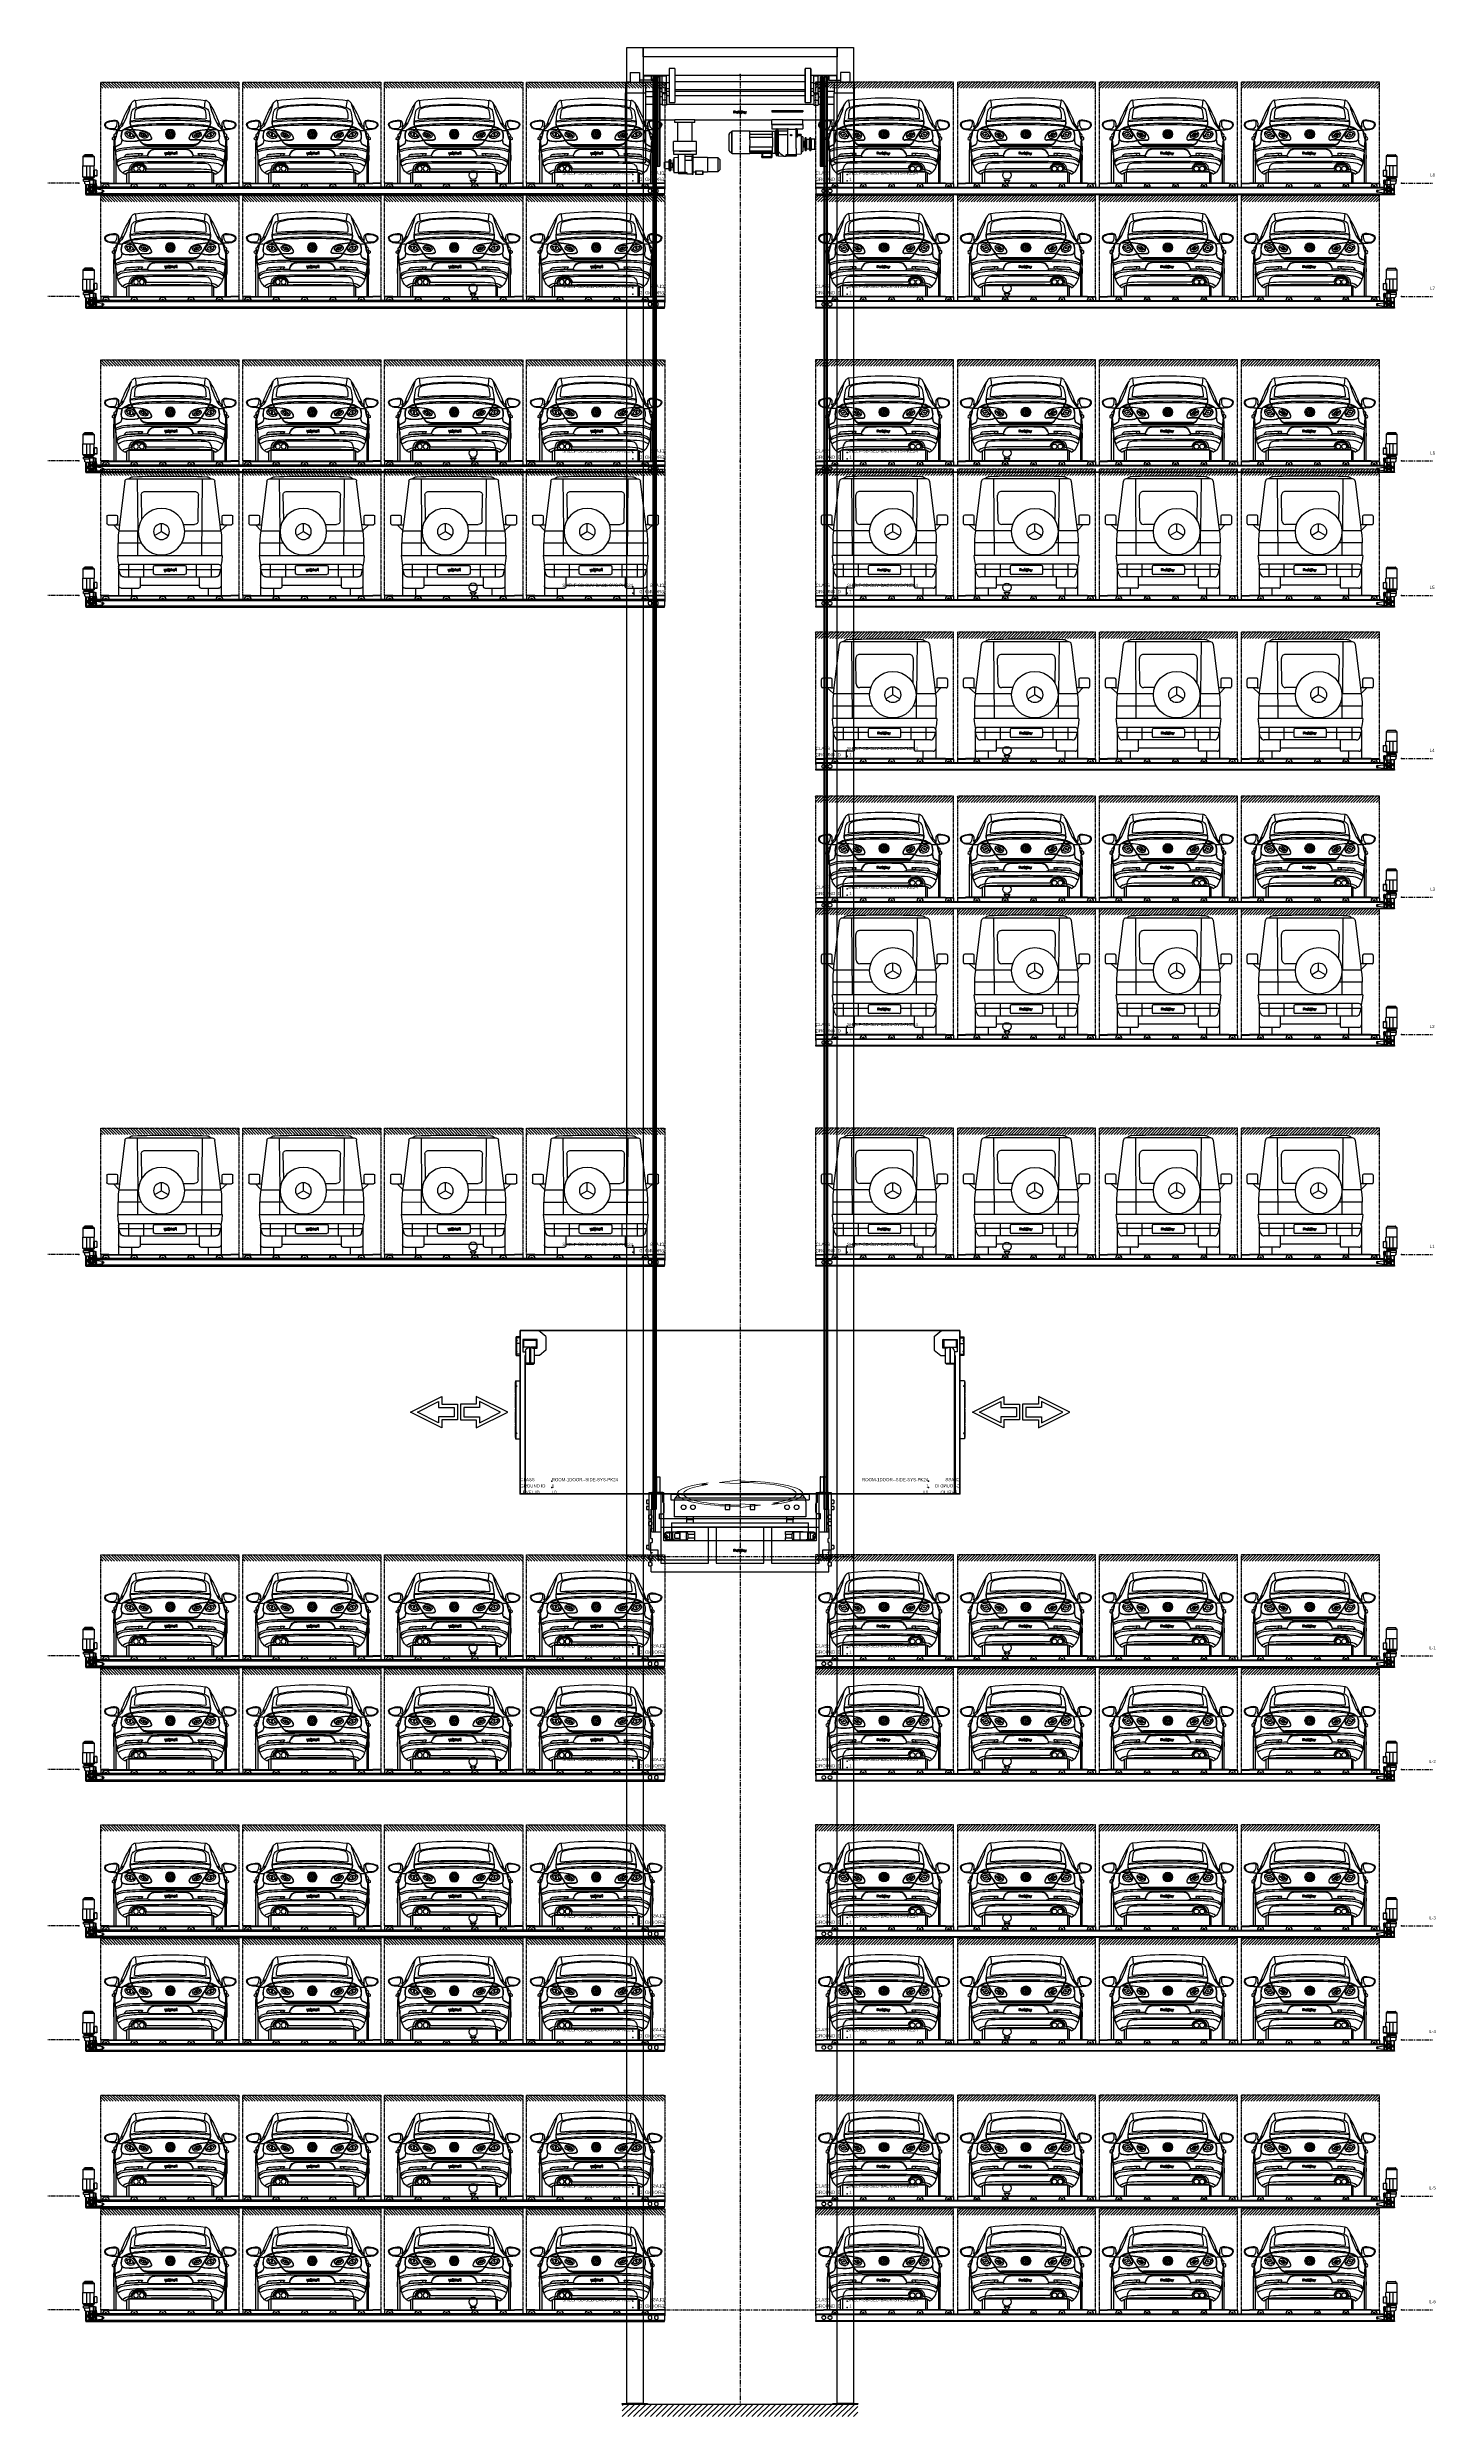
# Model space of a CAD drawing. Header units: millimetres. Extents: x 870 to 18710, y 295 to 21115.
# Drawn here: x 8210 to 10420, y 2805 to 6577 of the extents above; entities that cross this region are included whole.
import ezdxf
from ezdxf.enums import TextEntityAlignment as Align

# ---------------------------------------------------------------- set-up
doc = ezdxf.new("R2010")
doc.units = ezdxf.units.MM
doc.linetypes.add('CENTER', pattern=[2, 1.25, -0.25, 0.25, -0.25])
doc.linetypes.add('PHANTOM', pattern=[12.7, 6.35, -1.27, 1.27, -1.27, 1.27, -1.27])
for name, color, linetype in [('PK24-EQUIPMENT', 150, 'Continuous'), ('PK24-LABEL', 7, 'Continuous'), ('PK24-LOGO', 7, 'Continuous'), ('PK24E', 7, 'Continuous'), ('PK24E-COMP-CAR', 7, 'Continuous'), ('PK24E-DATA', 7, 'Continuous'), ('PK24E-STRUCT-CONCRETE', 7, 'Continuous'), ('PK24E-STRUCT-STEEL', 254, 'Continuous'), ('TEMEL', 3, 'Continuous')]:
    doc.layers.add(name, color=color, linetype=linetype)
for name, color, linetype, true_color in [('PK24-SYS-ROOM', 8, 'Continuous', 0x808080), ('PK24E-COMP-CAR_ZONE', 250, 'CENTER', 0x383e42), ('PK24E-COMP-PALLET', 132, 'Continuous', 0x00b7c8), ('PK24E-HELPER', 253, 'PHANTOM', 0xa1a1a1), ('PK24E-SYS-LIFT', 31, 'Continuous', 0xffcc5a), ('PK24E-SYS-SHELF', 31, 'Continuous', 0xffcc5a)]:
    doc.layers.add(name, color=color, linetype=linetype, true_color=true_color)
doc.layers.add('PK24E-TTARROW', color=20, linetype='Continuous', lineweight=20, true_color=0xf54b32)
doc.styles.add('Annotative', font='arial.ttf')
doc.styles.get("Standard").update_dxf_attribs({"font": 'arial.ttf'})

# ---------------------------------------------------------------- blocks, each defined once
blk = doc.blocks.new('TTARROW---TOP-DECOR-PK24')
at = {"layer": 'PK24E-TTARROW'}
for points in [[(0, -90), (0, -80), (32.5, -89.3), (0, -110), (0, -100, -0.763437), (-50.8, 86.1), (-61.1, 72.8), (-52.1, 73.4, 0.73095)], [(0, 90), (0, 80), (-32.5, 89.3), (0, 110), (0, 100, -0.763437), (50.8, -86.1), (61.1, -72.8), (52.1, -73.4, 0.73095)]]:
    blk.add_lwpolyline(points, format="xyb", close=True, dxfattribs=at)
blk = doc.blocks.new('ELIFTTT-TT--BACK-COMP-PKE24')
at = {"layer": 'PK24E-HELPER'}
blk.add_point((0, 0), dxfattribs=at)
at = {"layer": 'PK24E-SYS-LIFT'}
for p, q in [((-105, -12.3), (-105, -36.5)), ((105, -36.5), (-105, -36.5)), ((-103.2, -6.3), (103.2, -6.3)), ((-94, -1.3), (94, -1.3)), ((-84.5, -41.7), (-84.5, -36.5)), ((-74.5, -36.5), (-74.5, -41.7)), ((-23.7, -17.7), (-23.7, -25.2)), ((-16.2, -17.7), (-23.7, -17.7)), ((-23.7, -25.2), (-16.2, -25.2)), ((-16.2, -25.2), (-16.2, -17.7)), ((16.2, -17.7), (16.2, -25.2)), ((23.7, -17.7), (16.2, -17.7)), ((16.2, -25.2), (23.7, -25.2)), ((23.7, -25.2), (23.7, -17.7)), ((74.5, -41.7), (74.5, -36.5)), ((84.5, -36.5), (84.5, -41.7)), ((105, -12.3), (105, -36.5)), ((-109, -46.4), (-109, -53.2)), ((-109, -46.4), (-84.5, -46.4)), ((109, -53.2), (-109, -53.2)), ((-74.5, -41.7), (-84.5, -41.7)), ((-84.5, -46.4), (-84.5, -41.7)), ((-84.5, -46.4), (-74.5, -46.4)), ((-74.5, -41.7), (-74.5, -46.4)), ((-74.5, -46.4), (-64.9, -46.4)), ((-64.9, -46.4), (64.9, -46.4)), ((64.9, -46.4), (74.5, -46.4)), ((84.5, -41.7), (74.5, -41.7)), ((74.5, -46.4), (74.5, -41.7)), ((74.5, -46.4), (84.5, -46.4)), ((84.5, -46.4), (84.5, -41.7)), ((84.5, -46.4), (109, -46.4)), ((109, -53.2), (109, -46.4))]:
    blk.add_line(p, q, dxfattribs=at)
for centre in [(-90, -21.5), (-75, -21.5), (75, -21.5), (90, -21.5)]:
    blk.add_circle(centre, 3.75, dxfattribs=at)
for centre, radius, start, end in [((-94, -12.3), 11, 146.9443, 180), ((-94, -12.3), 11, 90, 146.9443), ((-85, -10.8), 10, 71.8051, 108.1949), ((-85, -10.8), 9.8, 75.7866, 104.2134), ((-42.5, -10.8), 10, 71.8051, 108.1949), ((-42.5, -10.8), 9.8, 75.7866, 104.2134), ((0, -10.8), 10, 71.8051, 108.1949), ((0, -10.8), 9.8, 75.7866, 104.2134), ((42.5, -10.8), 10, 71.8051, 108.1949), ((42.5, -10.8), 9.8, 75.7866, 104.2134), ((85, -10.8), 10, 71.8051, 108.1949), ((85, -10.8), 9.8, 75.7866, 104.2134), ((94, -12.3), 11, 33.0557, 90), ((94, -12.3), 11, 0, 33.0557)]:
    blk.add_arc(centre, radius, start, end, dxfattribs=at)
blk = doc.blocks.new('LOGO----DECOR-PK24')
at = {"layer": 'PK24-LOGO'}
for p, q in [((-10, 2.1), (-8.7, 2.1)), ((-10, -1.6), (-10, 2.1)), ((-9.3, 1.5), (-9.3, 0.1)), ((-8.8, 1.5), (-9.3, 1.5)), ((-9.3, 0.1), (-8.8, 0.1)), ((-8.6, 1.5), (-8.8, 1.5)), ((-8.8, 0.1), (-8.6, 0.1)), ((-8.7, 2.1), (-8.4, 2.1)), ((-8.5, 1.4), (-8.6, 1.5)), ((-8.6, 0.1), (-8.5, 0.2)), ((-8.4, 1.4), (-8.5, 1.4)), ((-8.5, 0.2), (-8.4, 0.2)), ((-8.4, 2.1), (-8.3, 2.1)), ((-8.3, 1.3), (-8.4, 1.4)), ((-8.4, 0.2), (-8.3, 0.3)), ((-8.3, 2.1), (-8.2, 2)), ((-8.2, 1.2), (-8.3, 1.3)), ((-8.3, 0.3), (-8.2, 0.4)), ((-8.2, 2), (-7.9, 1.9)), ((-8.1, 1.1), (-8.2, 1.2)), ((-8.2, 0.4), (-8.1, 0.5)), ((-8.1, 0.9), (-8.1, 1.1)), ((-8.1, 0.8), (-8.1, 0.9)), ((-8.1, 0.7), (-8.1, 0.8)), ((-8.1, 0.5), (-8.1, 0.7)), ((-7.9, 1.9), (-7.7, 1.7)), ((-7.7, 1.7), (-7.6, 1.5)), ((-7.6, 0), (-7.7, -0.2)), ((-7.6, 1.5), (-7.5, 1.3)), ((-7.5, 0.3), (-7.6, 0)), ((-7.5, 1.3), (-7.4, 1.1)), ((-7.4, 0.5), (-7.5, 0.3)), ((-7.4, 1.1), (-7.4, 0.8)), ((-7.4, 0.8), (-7.4, 0.5)), ((-7.2, 0.1), (-7.1, 0.3)), ((-7.2, 0), (-7.2, 0.1)), ((-7.1, 0.3), (-7, 0.5)), ((-7, 0.5), (-6.8, 0.7)), ((-6.8, 0.7), (-6.6, 0.8)), ((-6.6, 0.8), (-6.4, 0.9)), ((-6.4, 0.1), (-6.5, -0.1)), ((-6.4, 0.9), (-6.2, 1)), ((-6.3, 0.2), (-6.4, 0.1)), ((-6.2, 0.2), (-6.3, 0.2)), ((-6.2, 1), (-6, 1)), ((-6.1, 0.3), (-6.2, 0.2)), ((-6, 0.3), (-6.1, 0.3)), ((-6, 1), (-5.7, 1)), ((-5.8, 0.4), (-6, 0.3)), ((-5.7, 0.3), (-5.8, 0.4)), ((-5.7, 1), (-5.5, 0.9)), ((-5.6, 0.3), (-5.7, 0.3)), ((-5.5, 0.2), (-5.6, 0.3)), ((-5.5, 0.9), (-5.4, 0.8)), ((-5.4, 0.2), (-5.5, 0.2)), ((-5.4, 0.8), (-5.2, 0.7)), ((-5.3, 0.1), (-5.4, 0.2)), ((-5.2, -0.1), (-5.3, 0.1)), ((-5.2, 0.7), (-5.2, 1)), ((-5.2, 1), (-4.5, 1)), ((-4.5, 1), (-4.5, -1.6)), ((-3.4, 1), (-4.1, 1)), ((-4.1, 1), (-4.1, -1.6)), ((-3.4, 0.5), (-3.4, 1)), ((-3.3, 0.7), (-3.4, 0.6)), ((-3.4, 0.6), (-3.4, 0.5)), ((-3.4, 0), (-3.3, 0.1)), ((-3.2, 0.8), (-3.3, 0.7)), ((-3.3, 0.1), (-3.2, 0.2)), ((-3.3, 0.1), (-3.3, 0.1)), ((-3.1, 0.8), (-3.2, 0.8)), ((-3.2, 0.2), (-3.1, 0.2)), ((-3, 0.9), (-3.1, 0.8)), ((-3.1, 0.2), (-3, 0.3)), ((-2.9, 0.9), (-3, 0.9)), ((-3, 0.3), (-2.9, 0.3)), ((-2.8, 0.9), (-2.9, 0.9)), ((-2.9, 0.3), (-2.4, 0.3)), ((-2.7, 1), (-2.8, 0.9)), ((-2.4, 1), (-2.7, 1)), ((-2.4, 0.3), (-2.4, 1)), ((-1.4, 2.1), (-2.1, 2.1)), ((-2.1, 2.1), (-2.1, -1.6)), ((-1.4, -1.6), (-1.4, 2.1)), ((-0.4, 1), (-1.4, -0.3)), ((-0.6, -0.3), (0.4, 1)), ((0.4, 1), (-0.4, 1)), ((0.6, 0.4), (0.4, 0.2)), ((0.4, 0.2), (0.4, -0.1)), ((0.7, 0.6), (0.6, 0.4)), ((0.9, 0.8), (0.7, 0.6)), ((0.8, 1.4), (1.6, 2.2)), ((0.8, 1.3), (0.8, 1.4)), ((0.8, 1.2), (0.8, 1.3)), ((0.8, 1.3), (0.8, 1.3)), ((0.9, 1.2), (0.8, 1.2)), ((1.1, 1.3), (0.9, 1.2)), ((0.9, 1.2), (0.9, 1.2)), ((1.1, 0.9), (0.9, 0.8)), ((1.3, 1.4), (1.1, 1.3)), ((1.4, 1), (1.1, 0.9)), ((1.1, 0), (1.2, 0.1)), ((1.1, -0.1), (1.1, 0)), ((1.2, 0.1), (1.3, 0.2)), ((1.5, 1.4), (1.3, 1.4)), ((1.3, 0.2), (1.4, 0.3)), ((1.7, 1), (1.4, 1)), ((1.4, 0.3), (1.5, 0.3)), ((1.7, 1.4), (1.5, 1.4)), ((1.5, 0.3), (1.7, 0.3)), ((1.6, 2.2), (1.7, 2.2)), ((1.7, 2.2), (1.7, 2.2)), ((1.7, 2.2), (2.5, 1.4)), ((1.9, 1.4), (1.7, 1.4)), ((1.9, 1), (1.7, 1)), ((1.7, 0.3), (1.8, 0.3)), ((1.8, 0.3), (1.9, 0.3)), ((2.1, 1.4), (1.9, 1.4)), ((2.2, 0.9), (1.9, 1)), ((1.9, 0.3), (2, 0.2)), ((2, 0.2), (2.1, 0.1)), ((2.3, 1.3), (2.1, 1.4)), ((2.1, 0.1), (2.2, 0)), ((2.4, 0.8), (2.2, 0.9)), ((2.2, 0), (2.3, -0.1)), ((2.4, 1.2), (2.3, 1.3)), ((2.5, 1.2), (2.4, 1.2)), ((2.6, 0.6), (2.4, 0.8)), ((2.5, 1.4), (2.6, 1.3)), ((2.6, 1.3), (2.5, 1.2)), ((2.5, 1.2), (2.5, 1.2)), ((2.6, 1.3), (2.6, 1.3)), ((2.8, 0.4), (2.6, 0.6)), ((2.9, 0.2), (2.8, 0.4)), ((3, -0.1), (2.9, 0.2)), ((3.3, 2.1), (4, 2.1)), ((3.3, -1.6), (3.3, 2.1)), ((4, 2.1), (4, -1.6)), ((4.4, 0.1), (4.5, 0.3)), ((4.4, 0), (4.4, 0.1)), ((4.5, 0.3), (4.6, 0.5)), ((4.6, 0.5), (4.7, 0.7)), ((4.7, 0.7), (4.9, 0.8)), ((4.9, 0.8), (5.1, 0.9)), ((5.1, 0.9), (5.4, 1)), ((5.2, 0.2), (5.1, 0.1)), ((5.1, 0.1), (5.1, -0.1)), ((5.3, 0.2), (5.2, 0.2)), ((5.4, 0.3), (5.3, 0.2)), ((5.4, 1), (5.6, 1)), ((5.6, 0.3), (5.4, 0.3)), ((5.6, 1), (5.8, 1)), ((5.7, 0.4), (5.6, 0.3)), ((5.9, 0.3), (5.7, 0.4)), ((5.8, 1), (6, 0.9)), ((6, 0.3), (5.9, 0.3)), ((6, 0.9), (6.2, 0.8)), ((6.1, 0.2), (6, 0.3)), ((6.2, 0.2), (6.1, 0.2)), ((6.2, 0.8), (6.4, 0.7)), ((6.3, 0.1), (6.2, 0.2)), ((6.3, -0.1), (6.3, 0.1)), ((6.4, 0.7), (6.4, 1)), ((6.4, 1), (7.1, 1)), ((7.1, 1), (7.1, -1.6)), ((8.3, -1.5), (7.3, 1)), ((7.3, 1), (8, 1)), ((8, 1), (8.7, -0.6)), ((10, 1), (8.5, -2.8)), ((8.7, -0.6), (9.3, 1)), ((9.3, 1), (10, 1)), ((-9.3, -1.6), (-10, -1.6)), ((-8.7, -0.5), (-9.3, -0.5)), ((-9.3, -0.5), (-9.3, -1.6)), ((-8.4, -0.5), (-8.7, -0.5)), ((-8.3, -0.5), (-8.4, -0.5)), ((-8.2, -0.4), (-8.3, -0.5)), ((-7.9, -0.3), (-8.2, -0.4)), ((-7.7, -0.2), (-7.9, -0.3)), ((-7.2, -0.2), (-7.2, 0)), ((-7.2, -0.3), (-7.2, -0.2)), ((-7.2, -0.5), (-7.2, -0.3)), ((-7.2, -0.7), (-7.2, -0.5)), ((-7.2, -0.8), (-7.2, -0.7)), ((-7.1, -0.9), (-7.2, -0.8)), ((-7, -1.2), (-7.1, -0.9)), ((-6.8, -1.3), (-7, -1.2)), ((-6.6, -1.5), (-6.8, -1.3)), ((-6.4, -1.6), (-6.6, -1.5)), ((-6.5, -0.1), (-6.5, -0.2)), ((-6.5, -0.2), (-6.5, -0.3)), ((-6.5, -0.3), (-6.5, -0.5)), ((-6.5, -0.5), (-6.5, -0.6)), ((-6.5, -0.6), (-6.4, -0.7)), ((-6.4, -0.7), (-6.3, -0.8)), ((-6.2, -1.6), (-6.4, -1.6)), ((-6.3, -0.8), (-6.2, -0.9)), ((-6.2, -0.9), (-6.1, -1)), ((-6, -1.7), (-6.2, -1.6)), ((-6.1, -1), (-6, -1)), ((-6, -1), (-5.8, -1)), ((-5.7, -1.6), (-6, -1.7)), ((-5.8, -1), (-5.7, -1)), ((-5.7, -1), (-5.6, -1)), ((-5.5, -1.6), (-5.7, -1.6)), ((-5.6, -1), (-5.5, -0.9)), ((-5.5, -0.9), (-5.4, -0.8)), ((-5.4, -1.5), (-5.5, -1.6)), ((-5.4, -0.8), (-5.3, -0.7)), ((-5.2, -1.3), (-5.4, -1.5)), ((-5.3, -0.7), (-5.2, -0.6)), ((-5.2, -0.2), (-5.2, -0.1)), ((-5.2, -0.3), (-5.2, -0.2)), ((-5.2, -0.5), (-5.2, -0.3)), ((-5.2, -0.6), (-5.2, -0.5)), ((-5.2, -1.6), (-5.2, -1.3)), ((-5.2, -1.3), (-5.2, -1.3)), ((-4.5, -1.6), (-5.2, -1.6)), ((-4.1, -1.6), (-3.4, -1.6)), ((-3.4, -0.1), (-3.4, 0)), ((-3.4, -0.2), (-3.4, -0.1)), ((-3.4, -1.6), (-3.4, -0.2)), ((-2.1, -1.6), (-1.4, -1.6)), ((-1.4, -0.3), (-0.4, -1.6)), ((0.4, -1.6), (-0.6, -0.3)), ((-0.4, -1.6), (0.4, -1.6)), ((0.4, -0.1), (0.3, -0.3)), ((0.3, -0.3), (0.4, -0.6)), ((0.4, -0.6), (0.4, -0.9)), ((0.4, -0.9), (0.6, -1.1)), ((0.6, -1.1), (0.7, -1.3)), ((0.7, -1.3), (0.9, -1.4)), ((0.8, -2), (0.8, -1.9)), ((0.8, -1.9), (0.8, -1.9)), ((0.8, -1.9), (0.9, -1.9)), ((1.6, -2.9), (0.8, -2)), ((0.8, -2), (0.8, -2)), ((0.9, -1.4), (1.1, -1.6)), ((0.9, -1.9), (0.9, -1.9)), ((0.9, -1.9), (1.1, -2)), ((1, -0.2), (1.1, -0.1)), ((1, -0.3), (1, -0.2)), ((1, -0.5), (1, -0.3)), ((1.1, -0.6), (1, -0.5)), ((1.1, -0.7), (1.1, -0.6)), ((1.2, -0.8), (1.1, -0.7)), ((1.1, -1.6), (1.4, -1.6)), ((1.1, -2), (1.3, -2)), ((1.3, -0.9), (1.2, -0.8)), ((1.4, -0.9), (1.3, -0.9)), ((1.3, -2), (1.5, -2.1)), ((1.5, -1), (1.4, -0.9)), ((1.4, -1.6), (1.7, -1.7)), ((1.7, -1), (1.5, -1)), ((1.5, -2.1), (1.7, -2.1)), ((1.7, -2.9), (1.6, -2.9)), ((1.8, -1), (1.7, -1)), ((1.7, -1.7), (1.9, -1.6)), ((2.5, -2), (1.7, -2.9)), ((1.7, -2.1), (1.9, -2.1)), ((1.7, -2.9), (1.7, -2.9)), ((1.9, -0.9), (1.8, -1)), ((2, -0.9), (1.9, -0.9)), ((1.9, -1.6), (2.2, -1.6)), ((1.9, -2.1), (2.1, -2)), ((2.1, -0.8), (2, -0.9)), ((2.2, -0.7), (2.1, -0.8)), ((2.1, -2), (2.3, -2)), ((2.3, -0.6), (2.2, -0.7)), ((2.2, -1.6), (2.4, -1.4)), ((2.3, -0.1), (2.3, -0.2)), ((2.3, -0.2), (2.3, -0.3)), ((2.3, -0.3), (2.3, -0.5)), ((2.3, -0.5), (2.3, -0.6)), ((2.3, -2), (2.4, -1.9)), ((2.4, -1.4), (2.6, -1.3)), ((2.4, -1.9), (2.5, -1.9)), ((2.5, -1.9), (2.5, -1.9)), ((2.5, -1.9), (2.6, -1.9)), ((2.6, -2), (2.5, -2)), ((2.6, -1.3), (2.8, -1.1)), ((2.6, -1.9), (2.6, -2)), ((2.8, -1.1), (2.9, -0.9)), ((2.9, -0.9), (3, -0.6)), ((3, -0.3), (3, -0.1)), ((3, -0.6), (3, -0.3)), ((4, -1.6), (3.3, -1.6)), ((4.3, -0.2), (4.4, 0)), ((4.3, -0.3), (4.3, -0.2)), ((4.3, -0.5), (4.3, -0.3)), ((4.4, -0.7), (4.3, -0.5)), ((4.4, -0.8), (4.4, -0.7)), ((4.5, -0.9), (4.4, -0.8)), ((4.6, -1.2), (4.5, -0.9)), ((4.8, -1.3), (4.6, -1.2)), ((4.9, -1.5), (4.8, -1.3)), ((5.2, -1.6), (4.9, -1.5)), ((5.1, -0.1), (5, -0.2)), ((5, -0.2), (5, -0.3)), ((5, -0.3), (5, -0.5)), ((5, -0.5), (5.1, -0.6)), ((5.1, -0.6), (5.1, -0.7)), ((5.1, -0.7), (5.2, -0.8)), ((5.2, -0.8), (5.3, -0.9)), ((5.4, -1.6), (5.2, -1.6)), ((5.3, -0.9), (5.4, -1)), ((5.4, -1), (5.6, -1)), ((5.6, -1.7), (5.4, -1.6)), ((5.6, -1), (5.7, -1)), ((5.8, -1.6), (5.6, -1.7)), ((5.7, -1), (5.9, -1)), ((6, -1.6), (5.8, -1.6)), ((5.9, -1), (6, -1)), ((6, -1), (6.1, -0.9)), ((6.2, -1.5), (6, -1.6)), ((6.1, -0.9), (6.2, -0.8)), ((6.2, -0.8), (6.3, -0.7)), ((6.4, -1.3), (6.2, -1.5)), ((6.4, -0.2), (6.3, -0.1)), ((6.3, -0.6), (6.4, -0.5)), ((6.3, -0.7), (6.3, -0.6)), ((6.4, -0.3), (6.4, -0.2)), ((6.4, -0.5), (6.4, -0.3)), ((6.4, -1.6), (6.4, -1.3)), ((6.4, -1.3), (6.4, -1.3)), ((7.1, -1.6), (6.4, -1.6)), ((7.8, -2.8), (8.3, -1.5)), ((8.5, -2.8), (7.8, -2.8))]:
    blk.add_line(p, q, dxfattribs=at)
blk = doc.blocks.new('ELIFTTT-CHASIS--BACK-COMP-PKE24')
at = {"layer": 'PK24E-HELPER'}
blk.add_point((0, 0), dxfattribs=at)
at = {"layer": 'PK24E-SYS-LIFT'}
for p, q in [((-145.2, 2.3), (-145.2, -89.6)), ((-145.2, 2.3), (-140.6, 2.3)), ((-140.6, -60.7), (-140.6, 2.3)), ((-139, 2.3), (-140.6, 2.3)), ((-139, 2.3), (-139, -24.3)), ((-139, 2.3), (-138.6, 2.3)), ((-138.6, 2.3), (-138.6, -24.3)), ((-138.6, 2.3), (-137.5, 2.3)), ((-137.5, 2.3), (-137.5, -24.3)), ((-137.5, 2.3), (-135, 2.3)), ((-135, 2.3), (-135, -24.3)), ((-135, 2.3), (-133.9, 2.3)), ((-133.9, 2.3), (-133.9, -24.3)), ((-133.9, 2.3), (-133.6, 2.3)), ((-133.6, 2.3), (-133.6, -24.3)), ((-125.8, 2.3), (-133.6, 2.3)), ((-125.8, -60.7), (-125.8, 2.3)), ((-125.8, 2.3), (-121.2, 2.3)), ((-121.2, -75), (-121.2, 2.3)), ((121.2, 2.3), (121.2, -75)), ((121.2, 2.3), (125.8, 2.3)), ((125.8, -60.7), (125.8, 2.3)), ((133.6, 2.3), (125.8, 2.3)), ((133.6, 2.3), (133.6, -24.3)), ((133.6, 2.3), (133.9, 2.3)), ((133.9, 2.3), (133.9, -24.3)), ((133.9, 2.3), (135, 2.3)), ((135, 2.3), (135, -24.3)), ((135, 2.3), (137.5, 2.3)), ((137.5, 2.3), (137.5, -24.3)), ((137.5, 2.3), (138.6, 2.3)), ((138.6, 2.3), (138.6, -24.3)), ((138.6, 2.3), (139, 2.3)), ((139, 2.3), (139, -24.3)), ((140.6, 2.3), (139, 2.3)), ((140.6, -60.7), (140.6, 2.3)), ((140.6, 2.3), (145.2, 2.3)), ((145.2, 2.3), (145.2, -90)), ((-145.2, -10.2), (-149.2, -10.2)), ((-149.2, -10.2), (-149.2, -10.9)), ((-149.2, -10.9), (-149.2, -15.3)), ((-149.2, -15.3), (-145.2, -15.3)), ((-145.2, -20.2), (-149.2, -20.2)), ((-149.2, -20.2), (-149.2, -25.2)), ((-149.2, -25.2), (-145.2, -25.2)), ((-139, -24.3), (-138.6, -24.3)), ((-138.6, -24.3), (-137.5, -24.3)), ((-138, -24.3), (-138, -60.7)), ((-138, -24.3), (-134.5, -24.3)), ((-137.5, -24.3), (-135, -24.3)), ((-135, -24.3), (-133.9, -24.3)), ((-134.5, -60.7), (-134.5, -24.3)), ((-133.9, -24.3), (-133.6, -24.3)), ((133.6, -24.3), (133.9, -24.3)), ((133.9, -24.3), (135, -24.3)), ((134.5, -24.3), (134.5, -60.7)), ((134.5, -24.3), (138, -24.3)), ((135, -24.3), (137.5, -24.3)), ((137.5, -24.3), (138.6, -24.3)), ((138, -60.7), (138, -24.3)), ((138.6, -24.3), (139, -24.3)), ((149.2, -10.2), (145.2, -10.2)), ((145.2, -15.3), (149.2, -15.3)), ((149.2, -20.2), (145.2, -20.2)), ((145.2, -25.2), (149.2, -25.2)), ((149.2, -10.2), (149.2, -15.3)), ((149.2, -20.2), (149.2, -25.2)), ((-140.6, -60.7), (-125.8, -60.7)), ((-120.7, -65.5), (-121.2, -65.5)), ((-121.2, -67.5), (-120.7, -67.5)), ((121.2, -75), (-121.2, -75)), ((-120.6, -65.3), (-120.7, -65.3)), ((-120.7, -67.6), (-120.7, -65.3)), ((-120.7, -67.6), (-120.6, -67.8)), ((-120.1, -65.3), (-120.6, -65.3)), ((-120.6, -65.3), (-120.6, -67.8)), ((-120.6, -67.8), (-120.1, -67.8)), ((-119.4, -63.5), (-120.1, -63.5)), ((-120.1, -68.7), (-120.1, -63.5)), ((-120.1, -68.7), (-120.1, -69.4)), ((-120.1, -68.7), (-119.4, -68.7)), ((-119.4, -69.4), (-120.1, -69.4)), ((-120.1, -69.5), (-120.1, -69.4)), ((-120.1, -69.5), (-119.4, -69.5)), ((-118.3, -62.2), (-119.4, -62.3)), ((-119.4, -69.2), (-119.4, -62.3)), ((-118.1, -69.3), (-119.4, -69.2)), ((-119.4, -69.4), (-119.4, -70.7)), ((-119.4, -70.7), (-118.1, -70.8)), ((-119.4, -70.7), (-118.1, -70.8)), ((-119.4, -70.7), (-119.4, -70.7)), ((-118.3, -62), (-117.9, -62)), ((-118.3, -64.3), (-118.3, -62)), ((-118.1, -67.5), (-118.1, -72.7)), ((-118.1, -74), (-118.1, -72.7)), ((-117.9, -74), (-118.1, -74)), ((-117.6, -61), (-117.9, -61.3)), ((-117.9, -61.3), (-117.9, -62)), ((-111.9, -61.3), (-117.9, -61.3)), ((-117.9, -62), (-117.6, -62)), ((-117.9, -72.7), (-111.7, -72.6)), ((-117.9, -72.7), (-117.9, -74)), ((-117.9, -74), (-111.7, -74)), ((-117.6, -61), (-111.9, -61)), ((-116.7, -62), (-117.6, -62)), ((-116.7, -62), (-116.6, -62)), ((-116.6, -62), (-111.9, -62)), ((-116.1, -72.7), (-116.1, -66.8)), ((-114.9, -68.3), (-114.9, -68.3)), ((-114.9, -69.7), (-114.9, -69.7)), ((-111.7, -61.3), (-111.9, -61)), ((-111.7, -61), (-111.9, -61)), ((-111.9, -61), (-111.9, -61)), ((-111.9, -61.3), (-111.7, -61.3)), ((-111.9, -62), (-111.7, -62)), ((-111.7, -61), (-111.7, -60.8)), ((-108.5, -60.9), (-111.7, -60.8)), ((-109.9, -61.9), (-111.7, -61.3)), ((-111.7, -72.7), (-111.7, -61.6)), ((-111.7, -61.6), (-109.9, -61.9)), ((-108.4, -72.7), (-111.7, -72.7)), ((-111.7, -74), (-111.7, -72.7)), ((-105.2, -74), (-111.7, -74)), ((-109, -53.2), (-109, -60.8)), ((-109, -53.2), (109, -53.2)), ((-109, -74), (-109, -75)), ((-108.5, -62.5), (-108.5, -60.9)), ((-108.5, -60.9), (-108.4, -60.9)), ((-108.4, -60.9), (-108, -61.3)), ((-108.4, -72.7), (-108.4, -62.7)), ((-108.4, -62.7), (-108, -62.9)), ((-108.4, -72.7), (-108.4, -72.7)), ((-105.2, -72.7), (-108.4, -72.7)), ((-107.4, -61.1), (-108.2, -61.1)), ((-108, -61.3), (-108, -62.9)), ((-108, -62.9), (-108, -64.3)), ((-108, -68.9), (-108, -72.7)), ((-107.4, -72.7), (-107.4, -61.1)), ((-95.3, -61.2), (-107.2, -61.2)), ((-107.2, -72.7), (-107.2, -61.2)), ((-105.2, -74), (-105.2, -72.7)), ((-105.1, -74), (-105.2, -74)), ((-105.1, -72.7), (-105.1, -74)), ((-105.1, -73.5), (-95.3, -73.5)), ((-103.7, -70.8), (-103.7, -63.9)), ((-96.3, -63.4), (-103.2, -63.4)), ((-96.3, -71.3), (-103.2, -71.3)), ((-100.5, -61.2), (-100.5, -60)), ((-100.5, -60), (-84.5, -60)), ((-100.5, -75), (-100.5, -73.5)), ((-95.8, -70.8), (-95.8, -63.9)), ((-95.3, -73.5), (-95.3, -61.2)), ((-85.1, -61.3), (-95.3, -61.3)), ((-95.3, -73.4), (-85.1, -73.4)), ((-85.1, -73.4), (-85.1, -61.3)), ((-84.5, -60), (-72.5, -60)), ((-84.5, -61.4), (-84.5, -60)), ((-84.5, -75), (-84.5, -73.3)), ((-82.9, -63.5), (-82.9, -71.2)), ((-72.5, -65), (-82.9, -65)), ((-82.9, -70), (-72.5, -70)), ((-72.5, -60), (-72.5, -65)), ((-72.5, -65), (-72.5, -70)), ((-72.5, -70), (-72.5, -75)), ((72.5, -60), (84.5, -60)), ((72.5, -65), (72.5, -60)), ((82.9, -65), (72.5, -65)), ((72.5, -65), (72.5, -70)), ((72.5, -75), (72.5, -70)), ((72.5, -70), (82.9, -70)), ((82.9, -67.4), (82.9, -63.5)), ((82.9, -71.2), (82.9, -67.4)), ((84.5, -60), (84.5, -61.4)), ((84.5, -60), (100.5, -60)), ((84.5, -73.3), (84.5, -75)), ((95.3, -61.3), (85.1, -61.3)), ((85.1, -61.3), (85.1, -67.4)), ((85.1, -67.4), (85.1, -73.4)), ((85.1, -73.4), (95.3, -73.4)), ((107.2, -61.2), (95.3, -61.2)), ((95.3, -61.2), (95.3, -67.4)), ((95.3, -67.4), (95.3, -73.5)), ((95.3, -73.5), (105.1, -73.5)), ((100.5, -60), (100.5, -61.2)), ((100.5, -73.5), (100.5, -75)), ((105.1, -74), (105.1, -72.7)), ((105.2, -74), (105.1, -74)), ((105.2, -72.7), (105.2, -74)), ((105.2, -72.7), (108.4, -72.7)), ((111.7, -74), (105.2, -74)), ((107.2, -61.2), (107.2, -72.7)), ((108.2, -61.1), (107.4, -61.1)), ((107.4, -61.1), (107.4, -67.4)), ((107.4, -67.4), (107.4, -72.7)), ((108.4, -60.9), (108, -61.3)), ((108, -62.9), (108, -61.3)), ((108.4, -62.7), (108, -62.9)), ((108, -64.3), (108, -62.9)), ((108, -72.7), (108, -68.9)), ((108.4, -60.9), (108.5, -60.9)), ((108.4, -62.7), (108.4, -72.7)), ((108.4, -72.7), (108.9, -72.7)), ((108.4, -72.7), (108.4, -72.7)), ((111.7, -60.8), (108.5, -60.9)), ((108.5, -60.9), (108.5, -62.5)), ((109, -60.8), (109, -53.2)), ((109, -75), (109, -74)), ((109.9, -61.9), (111.7, -61.3)), ((111.7, -61.6), (109.9, -61.9)), ((110.3, -72.7), (111.7, -72.7)), ((111.7, -60.8), (111.7, -61)), ((111.7, -61), (111.9, -61)), ((111.7, -61.3), (111.9, -61)), ((111.9, -61.3), (111.7, -61.3)), ((111.7, -61.6), (111.7, -72.7)), ((111.7, -62), (111.9, -62)), ((117.9, -72.7), (111.7, -72.6)), ((111.7, -72.7), (111.7, -74)), ((111.7, -74), (117.9, -74)), ((111.9, -61), (117.6, -61)), ((117.9, -61.3), (111.9, -61.3)), ((111.9, -62), (116.6, -62)), ((116.1, -66.8), (116.1, -72.7)), ((116.6, -62), (116.7, -62)), ((117.6, -62), (116.7, -62)), ((117.9, -61.3), (117.6, -61)), ((117.6, -62), (117.9, -62)), ((117.9, -61.3), (117.9, -62)), ((117.9, -62), (118.3, -62)), ((117.9, -74), (117.9, -72.7)), ((118.1, -74), (117.9, -74)), ((118.1, -72.7), (118.1, -67.1)), ((119.4, -69), (118.1, -69.1)), ((118.1, -70.8), (119.4, -70.7)), ((118.1, -70.7), (119.4, -70.7)), ((118.1, -72.7), (118.1, -74)), ((118.3, -62), (118.3, -64.3)), ((119.4, -62.3), (118.3, -62.2)), ((119.4, -62.3), (119.4, -69)), ((120.1, -63.5), (119.4, -63.5)), ((119.4, -68.5), (120.1, -68.5)), ((120.1, -69.4), (119.4, -69.4)), ((119.4, -70.7), (119.4, -69.4)), ((119.4, -69.5), (120.1, -69.5)), ((119.4, -70.7), (119.4, -70.7)), ((120.1, -63.5), (120.1, -68.5)), ((120.6, -65.3), (120.1, -65.3)), ((120.1, -67.8), (120.6, -67.8)), ((120.1, -69.4), (120.1, -68.5)), ((120.1, -69.4), (120.1, -69.5)), ((120.7, -65.3), (120.6, -65.3)), ((120.6, -66.5), (120.6, -65.3)), ((120.6, -67.8), (120.6, -66.5)), ((120.6, -67.8), (120.7, -67.6)), ((120.7, -65.3), (120.7, -66.5)), ((121.2, -65.5), (120.7, -65.5)), ((120.7, -66.5), (120.7, -67.6)), ((120.7, -67.5), (121.2, -67.5)), ((125.8, -60.7), (140.6, -60.7)), ((-145.2, -82.1), (-149.2, -82.1)), ((-149.2, -82.1), (-149.2, -82.5)), ((-145.2, -82.5), (-149.2, -82.5)), ((-149.2, -82.5), (-149.2, -87.5)), ((-149.2, -87.5), (-145.2, -87.5)), ((-130.3, -89.6), (-145.2, -89.6)), ((-130.3, -105), (-130.3, -89.6)), ((-130.3, -105), (145.2, -105)), ((131.3, -90), (131.3, -102.5)), ((145.2, -90), (131.3, -90)), ((131.3, -102.5), (145.2, -102.5)), ((149.2, -82.1), (145.2, -82.1)), ((149.2, -82.5), (145.2, -82.5)), ((145.2, -87.5), (149.2, -87.5)), ((145.2, -102.5), (145.2, -90)), ((145.2, -102.5), (145.2, -105)), ((149.2, -82.1), (149.2, -82.5)), ((149.2, -82.5), (149.2, -87.5))]:
    blk.add_line(p, q, dxfattribs=at)
at = {"layer": 'PK24E-SYS-LIFT', "flags": 128}
for points in [[(-118.3, -64.4), (-117.6, -65), (-116.9, -65.7), (-116.2, -66.4)], [(-118.1, -72.7), (-118, -72.7), (-118, -72.7), (-118, -72.7), (-118, -72.7), (-118, -72.7), (-117.9, -72.7), (-117.9, -72.7), (-117.9, -72.7)], [(-105.2, -72.7), (-105.2, -72.7), (-105.2, -72.7), (-105.1, -72.7), (-105.1, -72.7), (-105.1, -72.7), (-105.1, -72.7), (-105.1, -72.7), (-105.1, -72.7)], [(105.1, -72.7), (105.1, -72.7), (105.1, -72.7), (105.1, -72.7), (105.1, -72.7), (105.1, -72.7), (105.2, -72.7), (105.2, -72.7), (105.2, -72.7)], [(116.2, -66.4), (116.9, -65.7), (117.6, -65), (118.3, -64.4)], [(117.9, -72.7), (117.9, -72.7), (117.9, -72.7), (118, -72.7), (118, -72.7), (118, -72.7), (118, -72.7), (118, -72.7), (118.1, -72.7)]]:
    blk.add_lwpolyline(points, dxfattribs=at)
at = {"layer": 'PK24E-SYS-LIFT'}
for centre, radius, start, end in [((-107.4, -61.3), 0.2, 30, 90), ((-103.2, -63.9), 0.5, 90, 180), ((-103.2, -70.8), 0.5, 180, 270), ((-96.3, -63.9), 0.5, 0, 90), ((-96.3, -70.8), 0.5, 270, 0), ((-85.1, -63.5), 2.2, 0, 90), ((-85.1, -71.2), 2.2, 270, 0), ((85.1, -63.5), 2.2, 90, 180), ((85.1, -71.2), 2.2, 180, 270), ((107.4, -61.3), 0.2, 90, 150), ((109.6, -72.8), 0.7, 171.6392, 8.2888)]:
    blk.add_arc(centre, radius, start, end, dxfattribs=at)
for centre, major_axis, ratio, start_param, end_param in [((-27.6, -69), (106.4, -23.6), 0.150741, 3.862325, 3.882718), ((-85.5, -70.1), (28.1, -28.1), 0.326919, 4.134793, 4.142283), ((-88, -67.4), (-0.161, 0), 0.994522, 3.141593, 6.283185), ((-88, -67.4), (-0.161, 0), 0.994522, 0, 3.141593), ((85.5, -70.1), (28.1, 28.1), 0.326934, 5.282504, 5.289995), ((27.6, -69), (106.4, 23.6), 0.150747, 5.542083, 5.562483)]:
    blk.add_ellipse(centre, major_axis=major_axis, ratio=ratio, start_param=start_param, end_param=end_param, dxfattribs=at)
for points, knots in [([(-121.2, -65.5), (-121.2, -65.5), (-121.2, -65.5), (-121.2, -65.5), (-121.2, -65.5)], [0, 0, 0, 0, 0.460988, 1, 1, 1, 1]), ([(-118.3, -64.3), (-118.3, -64.3), (-118.3, -64.3), (-118.3, -64.4), (-118.3, -64.4)], [0, 0, 0, 0, 0.487803, 1, 1, 1, 1]), ([(-118.1, -67.5), (-117.7, -67.5), (-117.1, -67.6), (-116.4, -67.7), (-116.1, -67.8)], [0, 0, 0, 0, 0.499807, 1, 1, 1, 1]), ([(-116.2, -66.4), (-116.2, -66.4), (-116.1, -66.5), (-116.1, -66.7), (-116.1, -66.7), (-116.1, -66.8)], [0, 0, 0, 0, 0.432931, 0.865827, 1, 1, 1, 1]), ([(-114.4, -69.5), (-114.3, -69.4), (-114.2, -69.3), (-114.2, -69), (-114.2, -68.7), (-114.4, -68.5), (-114.6, -68.3), (-114.9, -68.3), (-115.2, -68.3), (-115.4, -68.5), (-115.6, -68.7), (-115.6, -69), (-115.6, -69.3), (-115.4, -69.5), (-115.2, -69.7), (-114.9, -69.7), (-114.6, -69.7), (-114.5, -69.6), (-114.4, -69.5)], [0, 0, 0, 0, 0.062566, 0.125038, 0.187434, 0.24981, 0.31224, 0.374781, 0.437368, 0.499881, 0.562323, 0.624738, 0.687185, 0.749701, 0.812262, 0.874783, 0.937283, 1, 1, 1, 1]), ([(-115.6, -69.1), (-115.6, -69.1), (-115.6, -69.2), (-115.6, -69.3), (-115.4, -69.5), (-115.2, -69.7), (-115, -69.7), (-114.7, -69.7), (-114.5, -69.6), (-114.4, -69.5), (-114.4, -69.5)], [0, 0, 0, 0, 0.009492, 0.159033, 0.308619, 0.458172, 0.607654, 0.757049, 0.906315, 1, 1, 1, 1]), ([(-114.4, -69.5), (-114.3, -69.4), (-114.2, -69.3), (-114.2, -69.1), (-114.2, -69), (-114.2, -69)], [0, 0, 0, 0, 0.428391, 0.856759, 1, 1, 1, 1]), ([(-114.2, -68.9), (-114.2, -68.9), (-114.2, -68.8), (-114.2, -68.7), (-114.3, -68.6), (-114.3, -68.6)], [0, 0, 0, 0, 0.070856, 0.930416, 1, 1, 1, 1]), ([(-108, -64.3), (-108.1, -64.5), (-108.2, -64.8), (-108.3, -65.3), (-108.3, -65.9), (-108.4, -66.3), (-108.4, -66.8), (-108.3, -67.3), (-108.2, -67.9), (-108.1, -68.4), (-108, -68.7), (-108, -68.9)], [0, 0, 0, 0, 0.128215, 0.244927, 0.36199, 0.478667, 0.540522, 0.659754, 0.7794, 0.898676, 1, 1, 1, 1]), ([(-87.8, -67.4), (-87.8, -67.3), (-87.8, -67.3), (-87.8, -67.3), (-87.9, -67.2), (-87.9, -67.2), (-88, -67.2), (-88, -67.2), (-88.1, -67.2), (-88.1, -67.3), (-88.1, -67.3), (-88.1, -67.4), (-88.1, -67.4)], [0, 0, 0, 0, 0.106425, 0.212833, 0.319705, 0.427399, 0.535627, 0.64388, 0.751778, 0.859172, 0.966191, 1, 1, 1, 1]), ([(-88.1, -67.4), (-88.1, -67.4), (-88.1, -67.4), (-88.1, -67.4), (-88.1, -67.5), (-88, -67.5), (-88, -67.5), (-87.9, -67.5), (-87.9, -67.5), (-87.8, -67.4), (-87.8, -67.4), (-87.8, -67.4), (-87.8, -67.4)], [0, 0, 0, 0, 0.073306, 0.180029, 0.286864, 0.393943, 0.501463, 0.609456, 0.717734, 0.825837, 0.93326, 1, 1, 1, 1]), ([(108, -68.9), (108, -68.7), (108.1, -68.4), (108.2, -68), (108.3, -67.5), (108.4, -66.9), (108.4, -66.3), (108.3, -65.8), (108.3, -65.3), (108.1, -64.7), (108, -64.4), (108, -64.3)], [0, 0, 0, 0, 0.093727, 0.187447, 0.304057, 0.421027, 0.537611, 0.654202, 0.771179, 0.88781, 1, 1, 1, 1]), ([(108.9, -72.7), (108.9, -72.6), (109, -72.5), (109.1, -72.3), (109.3, -72.1), (109.5, -72.1), (109.8, -72.1), (110, -72.2), (110.2, -72.4), (110.3, -72.6), (110.3, -72.7), (110.3, -72.7)], [0, 0, 0, 0, 0.117772, 0.236457, 0.354983, 0.473308, 0.591474, 0.709516, 0.827502, 0.945535, 1, 1, 1, 1]), ([(110.3, -72.7), (110.3, -72.6), (110.2, -72.5), (110.1, -72.3), (109.9, -72.1), (109.6, -72.1), (109.4, -72.1), (109.1, -72.3), (109, -72.5), (108.9, -72.6), (108.9, -72.7)], [0, 0, 0, 0, 0.125156, 0.250057, 0.375054, 0.500102, 0.625161, 0.750187, 0.875143, 1, 1, 1, 1]), ([(110.3, -72.7), (110.3, -72.6), (110.2, -72.5), (110.1, -72.3), (109.9, -72.1), (109.7, -72.1), (109.6, -72.1)], [0, 0, 0, 0, 0.250296, 0.50008, 0.750058, 1, 1, 1, 1]), ([(116.1, -66.8), (116.1, -66.7), (116.1, -66.6), (116.2, -66.5), (116.2, -66.4), (116.2, -66.4)], [0, 0, 0, 0, 0.43316, 0.866317, 1, 1, 1, 1]), ([(116.1, -67.5), (116.4, -67.4), (117.1, -67.3), (117.7, -67.2), (118.1, -67.1)], [0, 0, 0, 0, 0.499771, 1, 1, 1, 1]), ([(118.3, -64.4), (118.3, -64.4), (118.3, -64.3), (118.3, -64.3), (118.3, -64.3)], [0, 0, 0, 0, 0.485402, 1, 1, 1, 1]), ([(121.2, -65.5), (121.2, -65.5), (121.2, -65.5), (121.2, -65.5), (121.2, -65.5)], [0, 0, 0, 0, 0.603183, 1, 1, 1, 1])]:
    blk.add_open_spline(points, degree=3, knots=knots, dxfattribs=at)
at = {"layer": 'PK24-LOGO', "linetype": 'Continuous'}
blk.add_blockref('LOGO----DECOR-PK24', (0, -90), dxfattribs=at)
blk = doc.blocks.new('ELIFTTT---BACK-COMP-PKE24')
for name in ['ELIFTTT-CHASIS--BACK-COMP-PKE24', 'ELIFTTT-TT--BACK-COMP-PKE24']:
    blk.add_blockref(name, (0, 0))
at = {"yscale": 0.2}
blk.add_blockref('TTARROW---TOP-DECOR-PK24', (0, 0), dxfattribs=at)
blk = doc.blocks.new('ELIFT-DU--BACK-COMP-PKE24')
at = {"layer": 'PK24E-SYS-LIFT', "linetype": 'Continuous', "lineweight": 25}
for p, q in [((-150, 159.9), (-182.5, 159.9)), ((-182.5, 159.9), (-182.5, 143.9)), ((-181.5, 159.9), (-181.5, 160.9)), ((-175, 160.9), (-181.5, 160.9)), ((-175, 175.9), (-160, 175.9)), ((-175, 175.9), (-175, 160.9)), ((-160, 175.9), (-160, 160.9)), ((-141.3, 163.8), (-160, 163.8)), ((-153.5, 160.9), (-160, 160.9)), ((-153.5, 171.5), (-153.5, 170.9)), ((-112.8, 171.5), (-153.5, 171.5)), ((-153.5, 170.9), (-119.1, 170.9)), ((-153.5, 170.9), (-153.5, 163.8)), ((-153.5, 159.9), (-153.5, 160.9)), ((-139, 160.9), (-153.5, 160.9)), ((-150, 143.9), (-150, 159.9)), ((-141.3, 169.8), (-141.3, 163.8)), ((-141.3, 169.8), (-141, 169.8)), ((-141.3, 163.8), (-139, 163.8)), ((-141, 165.6), (-141, 169.8)), ((-141, 165.6), (-139, 165.6)), ((-138.6, 168.1), (-139, 168.1)), ((-139, 168.1), (-139, 155.1)), ((-139, 155.1), (-139, 27.2)), ((-139, 155.1), (-138.6, 155.1)), ((-138.6, 169), (-138.6, 155.1)), ((-137.5, 169), (-138.6, 169)), ((-138.6, 155.1), (-138.6, 27.2)), ((-138.6, 155.1), (-137.5, 155.1)), ((-137.5, 169), (-137.5, 155.1)), ((-135, 168.6), (-137.5, 168.6)), ((-137.5, 155.1), (-137.5, 27.2)), ((-137.5, 155.1), (-135, 155.1)), ((-133.9, 169), (-135, 169)), ((-135, 169), (-135, 155.1)), ((-135, 155.1), (-135, 27.2)), ((-135, 155.1), (-133.9, 155.1)), ((-133.9, 169), (-133.9, 155.1)), ((-133.6, 168.1), (-133.9, 168.1)), ((-133.9, 155.1), (-133.9, 27.2)), ((-133.9, 155.1), (-133.6, 155.1)), ((-133.6, 168.1), (-133.6, 155.1)), ((-133.6, 165.6), (-132.9, 165.6)), ((-132.9, 165.2), (-133.6, 165.2)), ((-133.6, 155.1), (-133.6, 27.2)), ((-132.6, 168.1), (-132.9, 168.1)), ((-132.9, 168.1), (-132.9, 155.1)), ((-132.9, 155.1), (-132.6, 155.1)), ((-132.9, 155.1), (-132.9, 27.2)), ((-131.5, 169), (-132.6, 169)), ((-132.6, 169), (-132.6, 155.1)), ((-132.6, 155.1), (-131.5, 155.1)), ((-132.6, 155.1), (-132.6, 27.2)), ((-131.6, 169), (-131.6, 169.8)), ((-131.6, 169.8), (-131.3, 169.8)), ((-131.5, 169), (-131.5, 155.1)), ((-129, 168.6), (-131.5, 168.6)), ((-131.5, 155.1), (-131.5, 27.2)), ((-131.5, 155.1), (-129, 155.1)), ((-131.3, 169.8), (-131.3, 168.6)), ((-127.9, 169), (-129, 169)), ((-129, 169), (-129, 155.1)), ((-129, 155.1), (-127.9, 155.1)), ((-129, 155.1), (-129, 27.2)), ((-127.9, 169), (-127.9, 155.1)), ((-127.6, 168.1), (-127.9, 168.1)), ((-127.9, 155.1), (-127.9, 27.2)), ((-127.9, 155.1), (-127.6, 155.1)), ((-127.6, 168.1), (-127.6, 155.1)), ((-124.2, 159.7), (-127.6, 159.7)), ((-127.6, 155.1), (-127.6, 27.2)), ((-117.3, 170.4), (-124.2, 170.4)), ((-124.2, 158.8), (-124.2, 170.4)), ((-117.3, 158.8), (-124.2, 158.8)), ((-124.2, 143.9), (-124.2, 158.8)), ((-119.1, 170.9), (-119.1, 170.4)), ((-117.3, 158.8), (-117.3, 170.4)), ((-112.8, 159.7), (-117.3, 159.7)), ((-117.3, 143.9), (-117.3, 158.8)), ((-103.6, 182.2), (-112.8, 182.2)), ((-112.8, 182.2), (-112.8, 128.1)), ((-103.6, 182.2), (-103.6, 128.1)), ((103.6, 171.5), (-103.6, 171.5)), ((103.6, 161.1), (-103.6, 161.1)), ((103.6, 128.3), (103.6, 181.9)), ((112.5, 182.2), (103.8, 182.2)), ((103.8, 182.2), (103.8, 128.1)), ((112.5, 128.1), (112.5, 182.2)), ((112.8, 181.9), (112.8, 128.3)), ((153.5, 171.5), (112.8, 171.5)), ((117.3, 159.7), (112.8, 159.7)), ((124.2, 170.4), (117.3, 170.4)), ((117.3, 158.8), (117.3, 170.4)), ((117.3, 158.8), (124.2, 158.8)), ((117.3, 143.9), (117.3, 158.8)), ((153.5, 170.9), (119.1, 170.9)), ((119.1, 170.9), (119.1, 170.4)), ((124.2, 158.8), (124.2, 170.4)), ((127.6, 159.7), (124.2, 159.7)), ((124.2, 143.9), (124.2, 158.8)), ((127.9, 168.1), (127.6, 168.1)), ((127.6, 168.1), (127.6, 155.1)), ((127.6, 155.1), (127.9, 155.1)), ((127.6, 155.1), (127.6, 27.2)), ((129, 169), (127.9, 169)), ((127.9, 169), (127.9, 155.1)), ((127.9, 155.1), (127.9, 27.2)), ((127.9, 155.1), (129, 155.1)), ((129, 169), (129, 155.1)), ((131.5, 168.6), (129, 168.6)), ((129, 155.1), (129, 27.2)), ((129, 155.1), (131.5, 155.1)), ((131.2, 169.8), (131.2, 168.6)), ((131.6, 169.8), (131.2, 169.8)), ((132.6, 169), (131.5, 169)), ((131.5, 169), (131.5, 155.1)), ((131.5, 155.1), (131.5, 27.2)), ((131.5, 155.1), (132.6, 155.1)), ((131.6, 169), (131.6, 169.8)), ((132.6, 169), (132.6, 155.1)), ((132.9, 168.1), (132.6, 168.1)), ((132.6, 155.1), (132.6, 27.2)), ((132.6, 155.1), (132.9, 155.1)), ((132.9, 168.1), (132.9, 155.1)), ((133.6, 165.6), (132.9, 165.6)), ((133.6, 165.2), (132.9, 165.2)), ((132.9, 155.1), (132.9, 27.2)), ((133.9, 168.1), (133.6, 168.1)), ((133.6, 168.1), (133.6, 155.1)), ((133.6, 155.1), (133.6, 27.2)), ((133.6, 155.1), (133.9, 155.1)), ((135, 169), (133.9, 169)), ((133.9, 169), (133.9, 155.1)), ((133.9, 155.1), (135, 155.1)), ((133.9, 155.1), (133.9, 27.2)), ((135, 169), (135, 155.1)), ((137.5, 168.6), (135, 168.6)), ((135, 155.1), (135, 27.2)), ((135, 155.1), (137.5, 155.1)), ((137.5, 169), (137.5, 155.1)), ((138.6, 169), (137.5, 169)), ((137.5, 155.1), (138.6, 155.1)), ((137.5, 155.1), (137.5, 27.2)), ((138.6, 169), (138.6, 155.1)), ((138.9, 168.1), (138.6, 168.1)), ((138.6, 155.1), (138.6, 27.2)), ((138.6, 155.1), (138.9, 155.1)), ((138.9, 168.1), (138.9, 155.1)), ((141, 165.6), (138.9, 165.6)), ((141.3, 163.8), (138.9, 163.8)), ((138.9, 160.9), (153.5, 160.9)), ((138.9, 155.1), (138.9, 27.2)), ((141, 165.6), (141, 169.8)), ((141.3, 169.8), (141, 169.8)), ((141.3, 169.8), (141.3, 163.8)), ((141.3, 163.8), (160, 163.8)), ((182.5, 159.9), (150, 159.9)), ((150, 159.9), (150, 143.9)), ((153.5, 171.5), (153.5, 170.9)), ((153.5, 170.9), (153.5, 163.8)), ((153.5, 159.9), (153.5, 160.9)), ((153.5, 160.9), (160, 160.9)), ((175, 175.9), (160, 175.9)), ((160, 175.9), (160, 160.9)), ((175, 175.9), (175, 160.9)), ((175, 160.9), (181.5, 160.9)), ((181.5, 159.9), (181.5, 160.9)), ((182.5, 143.9), (182.5, 159.9)), ((-182.5, 33.5), (-182.5, 143.9)), ((-182.5, 143.9), (-150, 143.9)), ((-150, 145.9), (-139, 145.9)), ((-150, 33.5), (-150, 143.9)), ((-139, 137.4), (-150, 137.4)), ((-150, 125.7), (-139, 125.7)), ((-133.6, 145.1), (-132.9, 145.1)), ((-132.9, 137.4), (-133.6, 137.4)), ((-133.6, 125.7), (-132.9, 125.7)), ((-127.6, 150.6), (-124.2, 150.6)), ((-127.6, 145.9), (-124.2, 145.9)), ((-124.2, 137.4), (-127.6, 137.4)), ((-127.6, 125.7), (-124.2, 125.7)), ((-117.3, 143.9), (-124.2, 143.9)), ((-124.2, 143.9), (-124.2, 142.1)), ((-117.3, 142.1), (-124.2, 142.1)), ((-124.2, 142.1), (-124.2, 132)), ((-117.3, 132), (-124.2, 132)), ((-124.2, 132), (-124.2, 124.3)), ((-117.3, 124.3), (-124.2, 124.3)), ((-117.3, 150.6), (-112.8, 150.6)), ((-112.8, 145.9), (-117.3, 145.9)), ((-117.3, 143.9), (-117.3, 142.1)), ((-117.3, 142.1), (-117.3, 132)), ((-112.8, 138.9), (-117.3, 138.9)), ((-117.3, 132), (-117.3, 124.3)), ((-117.3, 125.7), (117.3, 125.7)), ((-112.8, 128.1), (-103.6, 128.1)), ((-103.6, 149.2), (103.6, 149.2)), ((103.6, 145.9), (-103.6, 145.9)), ((103.6, 138.9), (-103.6, 138.9)), ((50.8, 115.6), (50.8, 113.5)), ((50.8, 115.6), (99.8, 115.6)), ((50.8, 113.5), (99.8, 113.5)), ((99.8, 115.6), (99.8, 113.5)), ((103.8, 128.1), (112.5, 128.1)), ((112.8, 150.6), (117.3, 150.6)), ((117.3, 145.9), (112.8, 145.9)), ((117.3, 138.9), (112.8, 138.9)), ((117.3, 143.9), (124.2, 143.9)), ((117.3, 143.9), (117.3, 142.1)), ((117.3, 142.1), (124.2, 142.1)), ((117.3, 142.1), (117.3, 132)), ((117.3, 132), (117.3, 124.3)), ((117.3, 132), (124.2, 132)), ((117.3, 124.3), (124.2, 124.3)), ((124.2, 150.6), (127.6, 150.6)), ((127.6, 145.9), (124.2, 145.9)), ((124.2, 143.9), (124.2, 142.1)), ((124.2, 142.1), (124.2, 132)), ((124.2, 137.4), (127.6, 137.4)), ((124.2, 132), (124.2, 124.3)), ((124.2, 125.7), (127.6, 125.7)), ((132.9, 145.1), (133.6, 145.1)), ((132.9, 137.4), (133.6, 137.4)), ((132.9, 125.7), (133.6, 125.7)), ((150, 145.9), (138.9, 145.9)), ((138.9, 137.4), (150, 137.4)), ((138.9, 125.7), (150, 125.7)), ((150, 143.9), (182.5, 143.9)), ((150, 33.5), (150, 143.9)), ((182.5, 33.5), (182.5, 143.9)), ((-150, 100.6), (-139, 100.6)), ((-133.6, 100.6), (-132.9, 100.6)), ((-127.6, 100.6), (-103.8, 100.6)), ((-103.8, 96.7), (-103.8, 100.6)), ((-71.9, 100.6), (-103.8, 100.6)), ((-71.9, 96.7), (-103.8, 96.7)), ((-99.3, 66.2), (-99.3, 96.7)), ((-76.3, 66.2), (-76.3, 96.7)), ((-71.9, 96.7), (-71.9, 100.6)), ((-71.9, 100.6), (50.8, 100.6)), ((-17.7, 77.3), (-17.7, 52.3)), ((-17.5, 52), (-17.5, 77.7)), ((-13.1, 82.3), (-17.2, 78.2)), ((-17.2, 51.5), (-17.2, 78.2)), ((-13.1, 47.4), (-13.1, 82.3)), ((15.6, 82.5), (-12.4, 82.5)), ((-12.4, 47.1), (-12.4, 82.5)), ((15.6, 82.5), (15.6, 81.9)), ((15.6, 79.1), (15.6, 81.9)), ((51.6, 81.9), (15.6, 81.9)), ((15.6, 79.1), (15.6, 77.4)), ((15.6, 73.1), (15.6, 77.4)), ((51.6, 77.4), (15.6, 77.4)), ((99.8, 100.6), (50.8, 100.6)), ((50.8, 93.5), (50.8, 100.6)), ((50.8, 93.5), (50.8, 86.5)), ((50.8, 93.5), (63.8, 93.5)), ((99.8, 93.5), (50.8, 93.5)), ((50.8, 86.5), (75.3, 86.5)), ((55.3, 82.1), (51.6, 82.1)), ((51.6, 82.1), (51.6, 81.9)), ((51.6, 78.5), (51.6, 81.9)), ((51.6, 78.5), (51.6, 77.4)), ((51.6, 72.6), (51.6, 77.4)), ((57.6, 84.1), (55.3, 82.1)), ((55.3, 82.1), (55.3, 47.6)), ((59.6, 85.8), (57.6, 85.8)), ((57.6, 85.8), (57.6, 43.8)), ((58.9, 86.4), (75.3, 86.4)), ((60, 84.6), (60, 84.9)), ((60, 84.6), (60.5, 83.4)), ((60, 77.5), (60, 84.6)), ((60, 49.8), (60, 77.5)), ((60, 77.5), (60.5, 77.5)), ((60.5, 83.4), (76.2, 83.4)), ((60.5, 83.4), (60.5, 77.5)), ((60.5, 77.5), (76.2, 77.4)), ((60.5, 77.5), (60.5, 49.5)), ((63.8, 93.5), (63.8, 93.1)), ((63.8, 93.1), (86.8, 93.1)), ((76.2, 86.5), (75.3, 86.4)), ((75.3, 86.4), (75.3, 86.5)), ((76.2, 83.4), (76.2, 86.5)), ((77.5, 85.7), (76.2, 86.5)), ((76.2, 77.4), (76.2, 83.4)), ((76.2, 45.6), (76.2, 77.4)), ((77.5, 85.7), (88.2, 85.7)), ((86.8, 93.1), (86.8, 93.5)), ((86.8, 93.5), (99.8, 93.5)), ((88.2, 86.5), (99.8, 86.5)), ((88.2, 85.7), (88.2, 86.5)), ((89.2, 85.2), (88.7, 85.2)), ((88.7, 84.9), (88.7, 55.6)), ((89.2, 82.7), (88.7, 82.7)), ((90.8, 80.9), (88.7, 80.9)), ((90.8, 85.3), (88.8, 85.3)), ((89.2, 85.2), (89.2, 82.7)), ((89.2, 82.7), (89.2, 80.9)), ((89.2, 82.5), (90.8, 82.5)), ((90.8, 85.3), (90.8, 82.5)), ((90.8, 82.5), (90.8, 80.9)), ((90.8, 80.9), (90.8, 76.6)), ((97.5, 77.2), (90.8, 77.8)), ((97.5, 77.2), (97.5, 76.6)), ((97.5, 75), (97.5, 76.6)), ((99.8, 93.5), (99.8, 100.6)), ((99.8, 100.6), (127.6, 100.6)), ((99.8, 93.5), (99.8, 86.5)), ((132.9, 100.6), (133.6, 100.6)), ((138.9, 100.6), (150, 100.6)), ((-106.1, 50.8), (-106.1, 66.2)), ((-69.6, 66.2), (-106.1, 66.2)), ((-106.1, 50.8), (-106.1, 45.8)), ((-96.9, 50.8), (-106.1, 50.8)), ((-69.6, 50.8), (-106.1, 50.8)), ((-106.1, 45.8), (-88.1, 45.8)), ((-98, 40.6), (-105.4, 40.2)), ((-105.4, 40.2), (-105.4, 16.7)), ((-98, 23.6), (-98, 45.8)), ((-96.9, 50.7), (-96.9, 50.8)), ((-96.9, 50.7), (-78, 50.7)), ((-88.1, 45.8), (-88.1, 42.8)), ((-88.1, 45.8), (-69.6, 45.8)), ((-88.1, 42.8), (-88.1, 36.1)), ((-88.1, 42.8), (-76.5, 42.8)), ((-78, 50.8), (-78, 50.7)), ((-69.6, 50.8), (-78, 50.8)), ((-76.5, 45.8), (-76.5, 42.8)), ((-74.8, 44.4), (-76.5, 44.4)), ((-76.5, 36.1), (-76.5, 42.8)), ((-74.8, 29.4), (-74.8, 44.4)), ((-51.8, 40.7), (-74.8, 40.7)), ((-69.6, 50.8), (-69.6, 66.2)), ((-69.6, 45.8), (-69.6, 50.8)), ((-51.8, 40.7), (-51.8, 29.4)), ((-35, 40.2), (-51.8, 40.2)), ((-31.9, 37.1), (-35, 40.2)), ((-35, 18.7), (-35, 40.2)), ((-17.2, 51.5), (-13.1, 47.4)), ((-12.4, 47.1), (15.6, 47.1)), ((15.6, 73.1), (15.6, 72.6)), ((15.6, 69.6), (15.6, 72.6)), ((51.6, 72.6), (15.6, 72.6)), ((15.6, 69.6), (15.6, 60.1)), ((15.6, 57.1), (15.6, 60.1)), ((15.6, 57.1), (15.6, 56.6)), ((51.6, 57.1), (15.6, 57.1)), ((15.6, 50.8), (15.6, 56.6)), ((51.6, 50.8), (15.6, 50.8)), ((15.6, 49.2), (15.6, 50.8)), ((15.6, 49.2), (15.6, 49.2)), ((51.6, 49.2), (15.6, 49.2)), ((15.6, 49.2), (15.6, 47.6)), ((15.6, 47.6), (15.6, 47.1)), ((15.6, 47.6), (51.6, 47.6)), ((34.6, 47.6), (34.6, 42.6)), ((34.6, 42.6), (34.6, 42)), ((34.6, 42.6), (34.6, 42.6)), ((34.6, 42), (34.6, 42.6)), ((34.6, 42), (35.6, 42)), ((34.6, 42), (34.6, 42)), ((34.6, 41.9), (34.6, 41.9)), ((34.6, 42), (34.6, 41.9)), ((34.6, 41.4), (34.6, 41.9)), ((34.6, 41.4), (34.6, 41.4)), ((34.6, 41.3), (34.6, 41.4)), ((34.6, 41.3), (34.6, 41.2)), ((34.6, 41.2), (34.6, 41.2)), ((34.6, 41.1), (34.6, 41.2)), ((34.6, 41.1), (34.6, 41.1)), ((34.6, 41), (34.6, 41.1)), ((34.6, 41), (34.6, 41)), ((34.6, 40.9), (34.6, 41)), ((34.6, 40.8), (34.6, 40.9)), ((35.6, 42), (34.7, 42)), ((34.6, 42), (34.7, 42)), ((34.6, 41.9), (34.6, 42)), ((35.6, 41.9), (34.6, 41.9)), ((34.6, 41.9), (34.6, 41.4)), ((34.6, 41.3), (34.6, 41.4)), ((34.6, 41.4), (35.6, 41.4)), ((34.6, 41.3), (34.6, 41.2)), ((35.6, 41.3), (34.6, 41.3)), ((34.6, 41.2), (50.5, 41.2)), ((34.6, 41.2), (34.6, 41.2)), ((50.5, 41.2), (34.6, 41.2)), ((34.6, 41.2), (34.6, 41.1)), ((34.6, 41.1), (50.5, 41.1)), ((34.6, 41.1), (34.6, 40.9)), ((34.6, 40.9), (50.5, 40.9)), ((34.6, 40.9), (34.6, 40.8)), ((34.6, 40.8), (50.5, 40.8)), ((34.6, 40.8), (50.5, 40.8)), ((34.6, 40.8), (34.6, 40.8)), ((35.6, 47.6), (35.6, 42.6)), ((35.6, 42), (35.6, 42.6)), ((35.6, 42.6), (35.6, 42.6)), ((35.6, 42.6), (35.6, 42)), ((35.6, 42.6), (35.6, 42.6)), ((36.5, 42), (35.6, 42)), ((35.6, 42), (35.6, 42)), ((35.6, 42), (36.5, 42)), ((35.6, 42), (35.6, 42)), ((35.6, 42), (35.6, 42)), ((35.6, 41.9), (35.6, 41.4)), ((36.6, 41.9), (35.6, 41.9)), ((35.6, 42), (35.6, 41.9)), ((35.6, 41.3), (35.6, 41.4)), ((36.5, 42), (36.5, 42)), ((36.6, 41.9), (36.6, 41.9)), ((36.6, 41.9), (36.6, 41.6)), ((36.6, 41.6), (36.6, 41.9)), ((36.6, 41.6), (48.6, 41.6)), ((48.6, 41.6), (36.6, 41.6)), ((36.6, 41.6), (36.6, 41.6)), ((36.6, 41.6), (36.6, 41.6)), ((36.6, 41.6), (36.6, 41.5)), ((36.6, 41.5), (36.6, 41.6)), ((48.6, 42), (48.6, 42)), ((48.6, 42), (49.6, 42)), ((49.6, 42), (48.6, 42)), ((48.6, 41.9), (48.6, 41.6)), ((48.6, 41.6), (48.6, 41.9)), ((48.6, 41.9), (48.6, 41.9)), ((49.6, 41.9), (48.6, 41.9)), ((48.6, 41.6), (48.6, 41.6)), ((48.6, 41.6), (48.6, 41.6)), ((48.6, 41.6), (48.6, 41.5)), ((48.6, 41.5), (48.6, 41.6)), ((48.6, 41.4), (48.6, 41.5)), ((49.6, 47.6), (49.6, 42.6)), ((49.6, 42.6), (49.6, 42)), ((49.6, 42), (49.6, 42.6)), ((49.6, 42.6), (49.6, 42.6)), ((49.6, 42.6), (49.6, 42.6)), ((49.6, 42), (49.6, 42)), ((49.6, 42), (49.6, 42)), ((49.6, 42), (49.6, 42)), ((49.6, 42), (50.6, 42)), ((50.5, 42), (49.6, 42)), ((49.6, 41.9), (49.6, 41.4)), ((49.6, 41.9), (49.6, 42)), ((50.5, 41.9), (49.6, 41.9)), ((49.6, 41.4), (49.6, 41.3)), ((49.6, 41.4), (50.5, 41.4)), ((50.5, 41.3), (49.6, 41.3)), ((50.5, 42), (50.5, 42)), ((50.6, 47.6), (50.6, 42.6)), ((50.6, 42.6), (50.6, 42.6)), ((50.6, 42), (50.6, 42.6)), ((50.6, 42.6), (50.6, 42)), ((50.6, 42), (50.6, 42)), ((50.6, 41.9), (50.5, 41.9)), ((50.5, 42), (50.5, 41.9)), ((50.6, 41.9), (50.6, 42)), ((50.5, 41.4), (50.5, 41.9)), ((50.6, 41.9), (50.6, 41.4)), ((50.6, 41.4), (50.5, 41.4)), ((50.5, 41.4), (50.5, 41.3)), ((50.6, 41.4), (50.6, 41.3)), ((50.5, 41.2), (50.5, 41.3)), ((50.6, 41.2), (50.6, 41.3)), ((50.5, 41.2), (50.5, 41.2)), ((50.6, 41.2), (50.5, 41.2)), ((50.5, 41.1), (50.5, 41.2)), ((50.6, 41.2), (50.6, 41.1)), ((50.6, 41.1), (50.5, 41.1)), ((50.6, 41.1), (50.6, 41)), ((50.5, 40.9), (50.5, 41.1)), ((50.6, 41), (50.6, 41)), ((50.6, 41), (50.6, 40.9)), ((50.6, 40.9), (50.6, 40.8)), ((50.5, 40.8), (50.5, 40.9)), ((50.5, 40.8), (50.5, 40.8)), ((51.6, 72.6), (51.6, 67.5)), ((51.6, 67.5), (51.6, 62.2)), ((51.6, 62.2), (51.6, 57.1)), ((51.6, 50.8), (51.6, 57.1)), ((51.6, 49.2), (51.6, 50.8)), ((51.6, 47.6), (51.6, 49.2)), ((51.6, 47.6), (55.3, 47.6)), ((55.3, 47.6), (57.6, 45.6)), ((57.6, 43.8), (60, 43.8)), ((60, 49.8), (60.5, 49.5)), ((60, 43.8), (60, 49.8)), ((60.5, 43.2), (60, 43.8)), ((60.5, 49.5), (60.5, 49.5)), ((60.5, 49.5), (60.5, 43.2)), ((60.5, 43.2), (69.2, 43)), ((60.5, 43.2), (60.5, 43.2)), ((69.2, 43), (73.3, 43)), ((73.3, 45.6), (76.2, 45.6)), ((73.3, 43), (73.3, 45.6)), ((73.8, 43.8), (73.3, 43.8)), ((73.8, 43), (73.8, 45.6)), ((74.2, 43), (73.8, 43)), ((74.2, 45.6), (74.2, 43)), ((89.2, 43), (74.2, 43)), ((76.2, 45.6), (89.6, 45.6)), ((89.6, 54.8), (88.7, 55.6)), ((89.2, 43), (89.2, 45.6)), ((89.6, 43), (89.2, 43)), ((89.6, 54.8), (89.6, 45.6)), ((89.6, 46), (97.5, 46.7)), ((89.6, 45.6), (89.6, 43)), ((97.5, 75), (97.5, 46.7)), ((99.8, 73.5), (97.5, 73.5)), ((97.5, 50.4), (99.8, 50.4)), ((99.8, 73.5), (99.8, 62)), ((100.6, 67.5), (99.8, 67.5)), ((99.8, 62), (99.8, 50.4)), ((99.8, 56.5), (100.6, 56.5)), ((100.8, 67.2), (100.6, 67.5)), ((100.6, 56.5), (100.6, 67.5)), ((100.6, 56.5), (100.8, 56.6)), ((100.8, 67.2), (100.8, 56.6)), ((103.7, 66.4), (100.8, 66.4)), ((100.8, 57.5), (103.7, 57.5)), ((103.7, 52.6), (103.7, 71.9)), ((103.7, 51.9), (103.7, 52.6)), ((105.3, 72.2), (103.9, 72.2)), ((103.9, 72.2), (103.9, 52.4)), ((103.9, 52.4), (103.9, 51.7)), ((103.9, 51.7), (105.3, 51.7)), ((105.3, 52.4), (105.3, 72.2)), ((105.3, 51.7), (105.3, 52.4)), ((105.5, 52.6), (105.5, 71.9)), ((105.5, 52.6), (105.5, 51.9)), ((110.8, 69.5), (105.7, 69.5)), ((105.7, 69.5), (105.7, 54.9)), ((105.7, 54.9), (105.7, 54.5)), ((105.7, 54.5), (110.8, 54.5)), ((110.8, 54.9), (110.8, 69.5)), ((110.8, 54.5), (110.8, 54.9)), ((111, 52.6), (111, 71.9)), ((111, 51.9), (111, 52.6)), ((112.6, 72.2), (111.2, 72.2)), ((111.2, 72.2), (111.2, 52.4)), ((111.2, 52.4), (111.2, 51.7)), ((111.2, 51.7), (112.6, 51.7)), ((112.6, 52.4), (112.6, 72.2)), ((112.6, 51.7), (112.6, 52.4)), ((112.8, 52.6), (112.8, 71.9)), ((112.8, 52.6), (112.8, 51.9)), ((119, 69.9), (113, 69.9)), ((113, 69.9), (113, 54.5)), ((113, 54.5), (113, 54)), ((113, 54), (119, 54)), ((119, 54.5), (119, 69.9)), ((119, 54), (119, 54.5)), ((119.2, 69.6), (119.2, 54.7)), ((119.2, 54.7), (119.2, 54.2)), ((-182.5, 33.5), (-150, 33.5)), ((-139, 27.2), (-138.6, 27.2)), ((-138.6, 27.2), (-137.5, 27.2)), ((-137.5, 27.2), (-135, 27.2)), ((-135, 27.2), (-133.9, 27.2)), ((-133.9, 27.2), (-133.6, 27.2)), ((-132.9, 27.2), (-132.6, 27.2)), ((-132.6, 27.2), (-131.5, 27.2)), ((-131.5, 27.2), (-129, 27.2)), ((-129, 27.2), (-127.9, 27.2)), ((-127.9, 27.2), (-127.6, 27.2)), ((-120.4, 28.1), (-120.4, 33.1)), ((-120.4, 23.5), (-120.4, 28.1)), ((-112.8, 33.3), (-120.2, 33.3)), ((-120.2, 33.3), (-120.2, 28.1)), ((-120.2, 28.1), (-120.2, 23.4)), ((-120.2, 23.4), (-112.8, 23.4)), ((-112.8, 27.9), (-112.8, 36.6)), ((-112.8, 20), (-112.8, 27.9)), ((-110.5, 36.9), (-112.6, 36.9)), ((-112.6, 36.9), (-112.6, 27.8)), ((-112.6, 27.8), (-112.6, 19.8)), ((-112.6, 19.8), (-110.5, 19.8)), ((-110.5, 27.8), (-110.5, 36.9)), ((-110.5, 19.8), (-110.5, 27.8)), ((-110.2, 36.6), (-110.2, 27.9)), ((-107.4, 31.3), (-110.2, 31.3)), ((-110.2, 27.9), (-110.2, 20)), ((-110.2, 25.4), (-107.4, 25.4)), ((-107.1, 32), (-107.4, 31.8)), ((-107.4, 31.8), (-107.4, 28.3)), ((-107.4, 28.3), (-107.4, 24.9)), ((-107.4, 24.9), (-107.1, 24.7)), ((-106.4, 32), (-107.1, 32)), ((-107.1, 28.3), (-107.1, 32)), ((-107.1, 24.7), (-107.1, 28.3)), ((-107.1, 24.7), (-106.4, 24.7)), ((-105.4, 37.4), (-106.4, 37.4)), ((-106.4, 37.4), (-106.4, 28.3)), ((-106.4, 28.3), (-106.4, 19.3)), ((-106.4, 19.3), (-105.4, 19.3)), ((-98, 23.6), (-98.5, 23.1)), ((-98.5, 23.1), (-98.5, 16.7)), ((-98.5, 16.7), (-97.8, 16.7)), ((-98, 16.7), (-98, 14.9)), ((-97.5, 14.9), (-98, 14.9)), ((-97.5, 16.7), (-97.8, 16.7)), ((-97.5, 14.9), (-97.5, 16.7)), ((-86.2, 16.7), (-97.5, 16.7)), ((-86.2, 14.9), (-97.5, 14.9)), ((-88.1, 36.1), (-88.1, 16.7)), ((-86.2, 16.7), (-86.2, 14.9)), ((-85.7, 16.7), (-86.2, 16.7)), ((-85.5, 14.9), (-86.2, 14.9)), ((-85.7, 16.7), (-85, 16.7)), ((-85.5, 14.9), (-85.5, 16.7)), ((-85, 16.7), (-85, 14.2)), ((-76.5, 36.1), (-76.5, 14.4)), ((-76.5, 14.4), (-74.8, 14.4)), ((-74.8, 14.4), (-74.8, 29.4)), ((-74.8, 18.1), (-70.8, 18.1)), ((-70.8, 19.4), (-70.8, 13.7)), ((-70.3, 13.7), (-70.8, 13.7)), ((-70.3, 19.7), (-59.6, 19.7)), ((-70.3, 19.7), (-70.3, 13.7)), ((-59.6, 13.7), (-70.3, 13.7)), ((-59.6, 19.7), (-59.6, 13.7)), ((-59.1, 13.7), (-59.6, 13.7)), ((-59.1, 19.4), (-59.1, 13.7)), ((-59.1, 18.1), (-51.8, 18.1)), ((-51.8, 29.4), (-51.8, 18.1)), ((-51.8, 18.7), (-35, 18.7)), ((-35, 18.7), (-31.9, 21.7)), ((-31.9, 21.7), (-31.9, 37.1)), ((127.6, 27.2), (127.9, 27.2)), ((127.9, 27.2), (129, 27.2)), ((129, 27.2), (131.5, 27.2)), ((131.5, 27.2), (132.6, 27.2)), ((132.6, 27.2), (132.9, 27.2)), ((133.6, 27.2), (133.9, 27.2)), ((133.9, 27.2), (135, 27.2)), ((135, 27.2), (137.5, 27.2)), ((137.5, 27.2), (138.6, 27.2)), ((138.6, 27.2), (138.9, 27.2)), ((150, 33.5), (182.5, 33.5))]:
    blk.add_line(p, q, dxfattribs=at)
at = {"layer": 'PK24E-SYS-LIFT', "linetype": 'Continuous', "lineweight": 25, "flags": 128}
for points in [[(90.1, 86.4), (88.7, 86.4), (88.2, 86.4)], [(34.6, 41), (34.6, 41), (34.6, 41)], [(50.6, 41), (50.6, 41), (50.6, 41)], [(-76.5, 36.1), (-77, 36.1), (-88.1, 36.1)], [(-76.5, 14.4), (-83.3, 14.2), (-85, 14.2)]]:
    blk.add_lwpolyline(points, dxfattribs=at)
at = {"layer": 'PK24E-SYS-LIFT', "linetype": 'Continuous', "lineweight": 25}
for centre, radius, start, end in [((103.8, 181.9), 0.2, 90, 180), ((112.5, 181.9), 0.2, 0, 90), ((103.8, 128.3), 0.2, 180, 270), ((112.5, 128.3), 0.2, 270, 0), ((-17.3, 77.3), 0.35, 117.8212, 180), ((-16.5, 77.4), 1, 135, 167.922), ((-12.4, 81.5), 1, 90, 135), ((58.4, 84.9), 1.5, 72.2431, 90), ((58.4, 84.9), 1.5, 0, 72.2431), ((90.2, 84.9), 1.5, 90, 93.9312), ((-17.3, 52.3), 0.35, 180, 242.1788), ((-16.5, 52.2), 1, 192.078, 225), ((-12.4, 48.1), 1, 225, 270), ((34.7, 42), 0.0446, 171.9544, 258.5816), ((34.6, 42), 0.05, 180, 270), ((34.6, 41.4), 0.0498, 180.1824, 270.1807), ((34.6, 41.3), 0.0499, 180.1163, 270.1096), ((34.6, 41), 0.05, 180, 270), ((34.6, 40.9), 0.05, 180, 270), ((34.6, 40.8), 0.05, 180, 270), ((35.6, 42), 0.0446, 171.9533, 258.5781), ((36.5, 41.9), 0.05, 0, 90), ((36.5, 41.9), 0.1, 0, 90), ((36.6, 41.6), 0.0497, 180.326, 270.3092), ((36.6, 41.5), 0.0498, 180.2454, 270.2381), ((48.6, 41.9), 0.1, 90, 180), ((48.6, 41.9), 0.05, 90, 180), ((48.6, 41.6), 0.0497, 269.6908, 359.674), ((48.6, 41.5), 0.0498, 269.7619, 359.7546), ((49.6, 42), 0.0446, 281.4219, 8.0467), ((50.5, 42), 0.0446, 281.4183, 8.0548), ((50.5, 42), 0.05, 270, 0), ((50.5, 41), 0.05, 270, 0), ((50.5, 40.9), 0.05, 270, 0), ((50.5, 40.8), 0.05, 270, 0), ((50.5, 41.4), 0.0498, 269.8178, 359.8259), ((50.5, 41.3), 0.0499, 269.889, 359.892), ((103.9, 71.9), 0.2, 90, 180), ((103.9, 51.9), 0.2, 180, 270), ((105.3, 71.9), 0.2, 0, 90), ((105.3, 51.9), 0.2, 270, 0), ((105.7, 69.6), 0.2, 180, 270), ((105.7, 54.2), 0.2, 90, 180), ((110.8, 69.6), 0.2, 270, 0), ((110.8, 54.2), 0.2, 0, 90), ((111.2, 71.9), 0.2, 90, 180), ((111.2, 51.9), 0.2, 180, 270), ((112.6, 71.9), 0.2, 0, 90), ((112.6, 51.9), 0.2, 270, 0), ((113, 70), 0.2, 180, 270), ((113, 53.8), 0.2, 90, 180), ((119, 69.6), 0.2, 0, 90), ((119, 54.2), 0.2, 270, 0), ((-120.2, 33.1), 0.2, 90, 180), ((-120.2, 23.5), 0.2, 180, 270), ((-112.6, 36.6), 0.2, 90, 180), ((-112.6, 20), 0.2, 180, 270), ((-110.5, 36.6), 0.2, 0, 90), ((-110.5, 20), 0.2, 270, 0), ((-76.2, 29.4), 11.3, 298.2486, 301.1629), ((-53.8, 29.4), 11.3, 238.8371, 241.7514)]:
    blk.add_arc(centre, radius, start, end, dxfattribs=at)
blk.add_ellipse((-195.1, 80.3), major_axis=(335.5, -139.7), ratio=0.263049, start_param=0.78, end_param=0.82023, dxfattribs=at)
for points, knots in [([(80.5, 77.1), (80.4, 77), (80.3, 76.9), (80.2, 76.7), (80.2, 76.5), (80.2, 76.3), (80.2, 76.1), (80.2, 75.9), (80.3, 75.7), (80.5, 75.6), (80.6, 75.5), (80.8, 75.4), (81, 75.3), (81.2, 75.3), (81.4, 75.3), (81.6, 75.4), (81.8, 75.5), (82, 75.6), (82.1, 75.8), (82.2, 76), (82.2, 76.2), (82.3, 76.4), (82.2, 76.6), (82.2, 76.8), (82.1, 76.9), (81.9, 77.1), (81.8, 77.2), (81.6, 77.3), (81.4, 77.4), (81.2, 77.4), (81, 77.4), (80.8, 77.3), (80.6, 77.2), (80.5, 77.1), (80.5, 77.1)], [0, 0, 0, 0, 0.031428, 0.062682, 0.093982, 0.125139, 0.156467, 0.187618, 0.218907, 0.250146, 0.281338, 0.312653, 0.343797, 0.375123, 0.406315, 0.437582, 0.468878, 0.500048, 0.531385, 0.562541, 0.593846, 0.625083, 0.65629, 0.687603, 0.718746, 0.750069, 0.781244, 0.812513, 0.843793, 0.874966, 0.906298, 0.937452, 0.96877, 1, 1, 1, 1]), ([(88.7, 84.9), (88.8, 85), (88.8, 85.2), (88.8, 85.4), (88.9, 85.7), (89.1, 85.9), (89.2, 86.1), (89.5, 86.2), (89.7, 86.3), (89.9, 86.4), (90.1, 86.4), (90.1, 86.4)], [0, 0, 0, 0, 0.11231, 0.224619, 0.336924, 0.449232, 0.561575, 0.673919, 0.786272, 0.898625, 1, 1, 1, 1]), ([(88.7, 76.7), (89.2, 76.7), (89.9, 76.6), (90.5, 76.6), (90.8, 76.6)], [0, 0, 0, 0, 0.693136, 1, 1, 1, 1]), ([(90.8, 77.3), (92.5, 77.1), (94.7, 76.9), (97, 76.7), (97.5, 76.6)], [0, 0, 0, 0, 0.761395, 1, 1, 1, 1]), ([(90.8, 76.6), (90.8, 76.4), (90.8, 75.9), (90.8, 75.2), (90.8, 74.6), (90.8, 74), (90.8, 73.5), (90.8, 73.2), (90.8, 73)], [0, 0, 0, 0, 0.175036, 0.355137, 0.530177, 0.710316, 0.853766, 1, 1, 1, 1]), ([(36.6, 41.5), (36.6, 41.4), (36.6, 41.4), (36.4, 41.4), (36.2, 41.3), (35.9, 41.3), (35.7, 41.3), (35.6, 41.3)], [0, 0, 0, 0, 0.216833, 0.433696, 0.649438, 0.863605, 1, 1, 1, 1]), ([(35.6, 41.4), (35.7, 41.4), (35.9, 41.4), (36.1, 41.4), (36.4, 41.4), (36.6, 41.5), (36.6, 41.5), (36.6, 41.5)], [0, 0, 0, 0, 0.136408, 0.350577, 0.566327, 0.783148, 1, 1, 1, 1]), ([(48.6, 41.5), (48.6, 41.5), (48.6, 41.5), (48.7, 41.4), (49, 41.4), (49.3, 41.4), (49.5, 41.4), (49.6, 41.4)], [0, 0, 0, 0, 0.146419, 0.361088, 0.574461, 0.787236, 1, 1, 1, 1]), ([(49.6, 41.3), (49.5, 41.3), (49.2, 41.3), (48.9, 41.4), (48.7, 41.4), (48.6, 41.4), (48.6, 41.4), (48.6, 41.4)], [0, 0, 0, 0, 0.240515, 0.481051, 0.722248, 0.964971, 1, 1, 1, 1]), ([(90.8, 73), (90.4, 73.1), (89.8, 73.1), (89.1, 73.2), (88.7, 73.2)], [0, 0, 0, 0, 0.481164, 1, 1, 1, 1]), ([(97.5, 75), (95.8, 75.1), (93.6, 75.2), (91.3, 75.3), (90.8, 75.4)], [0, 0, 0, 0, 0.761407, 1, 1, 1, 1]), ([(-105.4, 16.7), (-104.9, 16.7), (-103.8, 16.7), (-102, 16.7), (-100.3, 16.7), (-99.1, 16.7), (-98.5, 16.7)], [0, 0, 0, 0, 0.249379, 0.498844, 0.749416, 1, 1, 1, 1])]:
    blk.add_open_spline(points, degree=3, knots=knots, dxfattribs=at)
at = {"linetype": 'Continuous'}
blk.add_blockref('LOGO----DECOR-PK24', (0, 113.1), dxfattribs=at)
blk = doc.blocks.new('PALLET--NOCAR-BACK-COMP-PKE24')
at = {"layer": 'PK24E-COMP-PALLET'}
for p, q in [((-110, 0), (-97, 0)), ((-110, 0), (-110, -0.8)), ((-97, -0.8), (-97, 0)), ((97, 0), (-97, 0)), ((97, 0), (97, -0.8)), ((97, 0), (110, 0)), ((110, -0.8), (110, 0)), ((-110, -0.8), (-97, -0.8)), ((-110, -0.8), (-110, -9.5)), ((-110, -9.5), (110, -9.5)), ((97, -0.8), (-97, -0.8)), ((97, -0.8), (110, -0.8)), ((110, -0.8), (110, -9.5))]:
    blk.add_line(p, q, dxfattribs=at)
blk = doc.blocks.new('*U35')
at = {"layer": 'PK24E-SYS-LIFT'}
for p, q in [((-139, 67.1), (-137.9, 67.1)), ((-139, 67.1), (-139, 42.6)), ((-139, 67.1), (-138.6, 67.1)), ((-139, 42.6), (-138.2, 41.7)), ((-138.6, 67.1), (-137.9, 67.1)), ((-138.2, 41.7), (-138.2, 15.6)), ((-123.2, 41.7), (-138.2, 41.7)), ((-137.9, 67.1), (-137, 67.1)), ((-137.9, 67.1), (-134.6, 67.1)), ((-137, 67.1), (-135.5, 67.1)), ((-135.5, 67.1), (-134.6, 67.1)), ((-134.6, 67.1), (-133.6, 67.1)), ((-134.6, 67.1), (-133.9, 67.1)), ((-133.9, 67.1), (-133.6, 67.1)), ((-133.6, 67.1), (-133.6, 41.7)), ((-133, 67.1), (-132.6, 67.1)), ((-133, 67.1), (-133, 41.7)), ((-133, 67.1), (-131.9, 67.1)), ((-132.6, 67.1), (-131.9, 67.1)), ((-131.9, 67.1), (-131, 67.1)), ((-131.9, 67.1), (-128.6, 67.1)), ((-131, 67.1), (-129.5, 67.1)), ((-129.5, 67.1), (-128.6, 67.1)), ((-128.6, 67.1), (-127.6, 67.1)), ((-128.6, 67.1), (-127.9, 67.1)), ((-127.9, 67.1), (-127.6, 67.1)), ((-127.6, 67.1), (-127.6, 41.7)), ((-123.2, 26.6), (-123.2, 41.7)), ((123.2, 26.6), (123.2, 41.7)), ((123.2, 41.7), (138.2, 41.7)), ((127.6, 67.1), (127.6, 41.7)), ((128.6, 67.1), (127.6, 67.1)), ((127.6, 67.1), (127.9, 67.1)), ((127.9, 67.1), (128.6, 67.1)), ((128.6, 67.1), (129.5, 67.1)), ((128.6, 67.1), (131.9, 67.1)), ((129.5, 67.1), (131, 67.1)), ((131, 67.1), (131.9, 67.1)), ((132.9, 67.1), (131.9, 67.1)), ((131.9, 67.1), (132.6, 67.1)), ((132.6, 67.1), (132.9, 67.1)), ((132.9, 67.1), (132.9, 41.7)), ((133.6, 67.1), (133.6, 41.7)), ((134.6, 67.1), (133.6, 67.1)), ((133.6, 67.1), (133.9, 67.1)), ((133.9, 67.1), (134.6, 67.1)), ((134.6, 67.1), (135.5, 67.1)), ((134.6, 67.1), (137.9, 67.1)), ((135.5, 67.1), (137, 67.1)), ((137, 67.1), (137.9, 67.1)), ((139, 67.1), (137.9, 67.1)), ((137.9, 67.1), (138.6, 67.1)), ((138.2, 41.7), (139, 42.6)), ((138.2, 41.7), (138.2, 15.6)), ((138.6, 67.1), (139, 67.1)), ((139, 67.1), (139, 42.6)), ((-141.6, 6.1), (-145.4, 6.1)), ((-145.4, 0.1), (-145.4, 6.1)), ((-145.4, 0.1), (-141.6, 0.1)), ((-141.6, 5.2), (-141.6, 15.6)), ((-141.6, 15.6), (-138.2, 15.6)), ((-141.6, 5.2), (-140.1, 5.2)), ((-140.1, 1), (-141.6, 1)), ((-141.6, -5.4), (-141.6, 1)), ((-140.1, 1), (-140.1, 5.2)), ((-128.3, 7.8), (-123.2, 7.8)), ((-128.3, 0), (-128.3, 7.8)), ((128.3, 0), (-128.3, 0)), ((-120.8, 24.2), (-123.2, 26.6)), ((-123.2, 7.8), (-120.8, 10.1)), ((-120.8, 10.1), (-120.8, 24.2)), ((123.2, 26.6), (120.8, 24.2)), ((120.8, 10.1), (120.8, 24.2)), ((120.8, 10.1), (123.2, 7.8)), ((128.3, 7.8), (123.2, 7.8)), ((128.3, 0), (128.3, 7.8)), ((138.2, 15.6), (141.6, 15.6)), ((140.1, 5.2), (141.6, 5.2)), ((140.1, 1), (140.1, 5.2)), ((141.6, 1), (140.1, 1)), ((141.6, 5.2), (141.6, 15.6)), ((145.4, 6.1), (141.6, 6.1)), ((141.6, -5.4), (141.6, 1)), ((141.6, 0.1), (145.4, 0.1)), ((145.4, 0.1), (145.4, 6.1)), ((-141.6, -4.5), (-145.4, -4.5)), ((-145.4, -7.5), (-145.4, -4.5)), ((-145.4, -10.5), (-145.4, -7.5)), ((-145.4, -10.5), (-141.6, -10.5)), ((-142.1, -31.5), (-142.1, -15.5)), ((-142.1, -15.5), (-140.1, -15.5)), ((-142.1, -31.5), (-140.1, -31.5)), ((-142.1, -53.4), (-142.1, -37.4)), ((-142.1, -37.4), (-140.1, -37.4)), ((-141.6, -5.4), (-140.1, -5.4)), ((-140.1, -9.6), (-141.6, -9.6)), ((-141.6, -15), (-141.6, -9.6)), ((-141.6, -15), (-140.1, -15)), ((-140.1, -9.6), (-140.1, -5.4)), ((-140.1, -15), (-140.1, -15.5)), ((-140.1, -31.5), (-140.1, -37.4)), ((-50, -14), (-126.1, -14)), ((-126.1, -14), (-126.1, -70.5)), ((-50, -70.5), (-50, -14)), ((38, -14), (-38, -14)), ((-38, -14), (-38, -70.5)), ((38, -70.5), (38, -14)), ((126.1, -14), (50, -14)), ((50, -14), (50, -70.5)), ((126.1, -70.5), (126.1, -14)), ((140.1, -5.4), (141.6, -5.4)), ((140.1, -9.6), (140.1, -5.4)), ((141.6, -9.6), (140.1, -9.6)), ((141.6, -15), (140.1, -15)), ((140.1, -15.5), (140.1, -15)), ((142.1, -15.5), (140.1, -15.5)), ((142.1, -31.5), (140.1, -31.5)), ((140.1, -37.4), (140.1, -31.5)), ((142.1, -37.4), (140.1, -37.4)), ((145.4, -4.5), (141.6, -4.5)), ((141.6, -15), (141.6, -9.6)), ((141.6, -10.5), (145.4, -10.5)), ((142.1, -31.5), (142.1, -15.5)), ((142.1, -53.4), (142.1, -37.4)), ((145.4, -7.5), (145.4, -4.5)), ((145.4, -10.5), (145.4, -7.5)), ((-141.6, -58.4), (-145.4, -58.4)), ((-145.4, -64.4), (-145.4, -58.4)), ((-145.4, -64.4), (-141.6, -64.4)), ((-141.6, -69), (-145.4, -69)), ((-145.4, -72), (-145.4, -69)), ((-145.4, -75), (-145.4, -72)), ((-145.4, -75), (-141.6, -75)), ((-142.1, -53.4), (-140.1, -53.4)), ((-141.6, -59.3), (-141.6, -53.9)), ((-141.6, -53.9), (-140.1, -53.9)), ((-141.6, -59.3), (-140.1, -59.3)), ((-140.1, -63.5), (-141.6, -63.5)), ((-141.6, -69.9), (-141.6, -63.5)), ((-141.6, -69.9), (-140.1, -69.9)), ((-140.1, -74.1), (-141.6, -74.1)), ((-141.6, -84.5), (-141.6, -74.1)), ((-140.1, -53.4), (-140.1, -53.9)), ((-140.1, -63.5), (-140.1, -59.3)), ((-140.1, -74.1), (-140.1, -69.9)), ((-126.1, -70.5), (-50, -70.5)), ((-38, -70.5), (38, -70.5)), ((50, -70.5), (126.1, -70.5)), ((142.1, -53.4), (140.1, -53.4)), ((140.1, -53.9), (140.1, -53.4)), ((141.6, -53.9), (140.1, -53.9)), ((140.1, -59.3), (141.6, -59.3)), ((140.1, -63.5), (140.1, -59.3)), ((141.6, -63.5), (140.1, -63.5)), ((140.1, -74.1), (140.1, -69.9)), ((140.1, -69.9), (141.6, -69.9)), ((141.6, -74.1), (140.1, -74.1)), ((141.6, -59.3), (141.6, -53.9)), ((145.4, -58.4), (141.6, -58.4)), ((141.6, -69.9), (141.6, -63.5)), ((141.6, -64.4), (145.4, -64.4)), ((145.4, -69), (141.6, -69)), ((141.6, -84.5), (141.6, -74.1)), ((141.6, -75), (145.4, -75)), ((145.4, -64.4), (145.4, -58.4)), ((145.4, -72), (145.4, -69)), ((145.4, -75), (145.4, -72)), ((-141.6, -84.5), (141.6, -84.5))]:
    blk.add_line(p, q, dxfattribs=at)
blk = doc.blocks.new('*U45')
at = {"layer": 'PK24E-STRUCT-CONCRETE'}
h = blk.add_hatch(dxfattribs=at)
h.set_pattern_fill('ANSI31', color=256, scale=2)
h.set_pattern_definition([(45, (-15040.825, -24440.8513), (-4.490128, 4.490128), [])])
h.paths.add_polyline_path([(-187.5, -1449), (187.5, -1449), (187.5, -1469), (-187.5, -1469)])
at = {"layer": 'PK24E-HELPER'}
for p, q in [((0, 2259.5), (0, -1449)), ((-180.5, -100), (180.5, -100)), ((-180.5, -1299), (180.5, -1299))]:
    blk.add_line(p, q, dxfattribs=at)
for p in [(-167.5, 0), (167.5, 0)]:
    blk.add_point(p, dxfattribs=at)
at = {"layer": 'PK24E-STRUCT-CONCRETE'}
blk.add_line((-187.5, -1449), (187.5, -1449), dxfattribs=at)
at = {"layer": 'PK24E-STRUCT-STEEL'}
for points in [[(-180.5, 2302.5), (-154.5, 2302.5), (-154.5, -1448), (-180.5, -1448)], [(-154.5, 2302.5), (154.5, 2302.5), (154.5, 2287.5), (-154.5, 2287.5)], [(154.5, 2302.5), (180.5, 2302.5), (180.5, -1448), (154.5, -1448)], [(-187.5, -1448), (-147.5, -1448), (-147.5, -1449), (-187.5, -1449)], [(147.5, -1448), (187.5, -1448), (187.5, -1449), (147.5, -1449)]]:
    blk.add_lwpolyline(points, close=True, dxfattribs=at)
at = {"layer": 'PK24E-SYS-LIFT'}
for p, q in [((-139, 2113.7), (-138.9, -24.3)), ((-138.6, 2113.7), (-138.6, -24.3)), ((-137.5, 2113.7), (-137.5, -24.3)), ((-135, 2113.7), (-135, -24.3)), ((-133.9, 2113.7), (-133.9, -24.3)), ((-133.6, 2113.7), (-133.5, -24.3)), ((133.5, 2113.7), (133.6, -24.3)), ((133.9, 2113.7), (133.9, -24.3)), ((135, 2113.7), (135, -24.3)), ((137.5, 2113.7), (137.5, -24.3)), ((138.6, 2113.7), (138.6, -24.3)), ((138.9, 2113.7), (139, -24.3)), ((-138.9, -24.3), (-133.5, -24.3)), ((133.6, -24.3), (139, -24.3))]:
    blk.add_line(p, q, dxfattribs=at)
blk.add_blockref('*U35', (0, -39.9))
at = {"layer": 'PK24E'}
blk.add_blockref('PALLET--NOCAR-BACK-COMP-PKE24', (0, 0), dxfattribs=at)
at = {"layer": 'PK24E-SYS-SHELF'}
for name, p in [('ELIFT-DU--BACK-COMP-PKE24', (0, 2086.5)), ('ELIFTTT---BACK-COMP-PKE24', (0, 0))]:
    blk.add_blockref(name, p, dxfattribs=at)
blk = doc.blocks.new('ROOM-CARDOOR--SIDE-COMP-PK24')
at = {"layer": 'PK24-EQUIPMENT'}
for p, q in [((-40.7, 250.4), (-29.1, 260.1)), ((-40.7, 250.4), (-40.7, 228.6)), ((-40.7, 228.6), (-30.5, 220)), ((-29.1, 260.1), (0, 260.1)), ((-25.6, 244.3), (-27.1, 245.8)), ((-27.1, 245.8), (-4.1, 245.8)), ((-27.1, 231.8), (-27.1, 245.8)), ((-25.6, 233.3), (-27.1, 231.8)), ((-20.3, 231.8), (-27.1, 231.8)), ((-25.6, 244.3), (-25.6, 233.3)), ((-5.6, 244.3), (-25.6, 244.3)), ((-25.6, 233.3), (-16.1, 233.3)), ((-22.6, 220), (-22.6, 231.8)), ((-16.1, 233.3), (-16.1, 207.8)), ((-15.1, 233.3), (-5.6, 233.3)), ((-15.1, 207.8), (-15.1, 233.3)), ((-8.6, 226.8), (-8.6, 220)), ((-5.6, 244.3), (-4.1, 245.8)), ((-5.6, 233.3), (-5.6, 244.3)), ((-5.6, 233.3), (-4.1, 231.8)), ((-4.1, 245.8), (-4.1, 231.8)), ((-4.1, 231.8), (-4.1, 226)), ((0, 260.1), (-0.1, 140)), ((-30.5, 220), (-22.6, 220)), ((-22.6, 220), (-22.6, 220)), ((-22.6, 207.8), (-22.6, 220)), ((-21.1, 206.3), (-22.6, 207.8)), ((-22.6, 207.8), (-16.1, 207.8)), ((-16.1, 206.3), (-21.1, 206.3)), ((-16.1, 207.8), (-15.1, 207.8)), ((-16.1, 207.8), (-16.1, 206.3)), ((-15.1, 206.3), (-16.1, 206.3)), ((-15.1, 207.8), (-8.6, 207.8)), ((-15.1, 207.8), (-15.1, 206.3)), ((-10.1, 206.3), (-15.1, 206.3)), ((-8.6, 207.8), (-10.1, 206.3)), ((-4.1, 226), (-8.6, 226)), ((-8.6, 220), (-8.6, 220)), ((-8.6, 220), (-8.6, 207.8)), ((-8.6, 220), (-7.2, 220)), ((-8.6, 147.5), (-8.6, 207.8)), ((-7.7, 174.5), (-7.7, 220)), ((-7.2, 220), (-7.2, 174.9)), ((-7.7, 0), (-7.7, 174.5)), ((-7.2, 174.9), (-7.2, 0)), ((-0.1, 175), (0, 0)), ((-8.6, 0), (-8.6, 147.5)), ((-0.1, 140), (-0.1, 0))]:
    blk.add_line(p, q, dxfattribs=at)
for centre, start, end in [((-16.1, 226.8), 90, 129.7151), ((-15.1, 226.8), 0, 90)]:
    blk.add_arc(centre, 6.5, start, end, dxfattribs=at)
blk = doc.blocks.new('ROOMARROW---TOP-DECOR-PK24')
at = {"layer": 'PK24E', "color": 251, "true_color": 0x636466}
blk.add_lwpolyline([(0, 0), (50, -25), (50, -12.5), (75, -12.5), (75, 12.5), (50, 12.5), (50, 25), (0, 0)], dxfattribs=at)
at = {"layer": 'PK24E', "color": 31, "true_color": 0xfecc66}
blk.add_lwpolyline([(11.2, 0), (45, -16.9), (45, -7.5), (70, -7.5), (70, 7.5), (45, 7.5), (45, 16.9)], close=True, dxfattribs=at)
blk = doc.blocks.new('ROOM-INFODISP--SIDE-COMP-PK24')
at = {"layer": 'PK24-EQUIPMENT', "color": 1}
for p, q in [((-8.1, 44.4), (-7.5, 44.4)), ((-8.1, 44.4), (-8.1, 35.4)), ((-8.1, 35.4), (-8.1, 26.4)), ((-7.5, 26.4), (-8.1, 26.4)), ((-8.1, 20.8), (-7.5, 20.8)), ((-8.1, 20.8), (-8.1, 11.8)), ((-8.1, 11.8), (-8.1, 2.8)), ((-7.5, 2.8), (-8.1, 2.8)), ((-8.1, -2.8), (-7.5, -2.8)), ((-8.1, -2.8), (-8.1, -11.8)), ((-8.1, -11.8), (-8.1, -20.8)), ((-7.5, -20.8), (-8.1, -20.8)), ((-8.1, -26.4), (-7.5, -26.4)), ((-8.1, -26.4), (-8.1, -35.4)), ((-8.1, -35.4), (-8.1, -44.4)), ((-7.5, -44.4), (-8.1, -44.4))]:
    blk.add_line(p, q, dxfattribs=at)
at = {"layer": 'PK24-EQUIPMENT'}
for p, q in [((-7.5, 46.1), (-7.2, 46.1)), ((-7.5, 46.1), (-7.5, -46.2)), ((-7.2, 46.1), (-7.2, -46.2)), ((-7.2, 46.1), (0, 46.1)), ((-7.2, 46.1), (-7.2, -46.2)), ((-7.2, 45.9), (-7.2, 45.9)), ((0, 46.1), (0, -46.2)), ((-7.5, -46.2), (-7.2, -46.2)), ((-7.2, -45.9), (-7.2, -45.9)), ((-7.2, -46.2), (0, -46.2))]:
    blk.add_line(p, q, dxfattribs=at)
at = {"layer": 'PK24-EQUIPMENT', "color": 2}
for p, q in [((-8.1, 24.6), (-7.5, 24.6)), ((-8.1, 24.6), (-8.1, 22.5)), ((-8.1, 22.5), (-7.5, 22.5)), ((-8.1, 1), (-7.5, 1)), ((-8.1, 1), (-8.1, -1.1)), ((-8.1, -1.1), (-7.5, -1.1)), ((-8.1, -22.6), (-7.5, -22.6)), ((-8.1, -22.6), (-8.1, -24.7)), ((-8.1, -24.7), (-7.5, -24.7))]:
    blk.add_line(p, q, dxfattribs=at)
at = {"layer": 'PK24-EQUIPMENT'}
for centre, radius in [((-6, 37.5), 0.425), ((-6, 37.5), 0.225), ((-6, -37.5), 0.425), ((-6, -37.5), 0.225)]:
    blk.add_circle(centre, radius, dxfattribs=at)
blk = doc.blocks.new('ROOM-LIGHT--SIDE-COMP-PK24')
at = {"layer": 'PK24-EQUIPMENT', "color": 3}
for p, q in [((-6.2, 14.8), (-6.5, 14.8)), ((-6.5, 13.1), (-6.5, 14.8)), ((-6.2, 13.1), (-6.5, 13.1)), ((-6.5, 4.2), (-6.5, 13.1)), ((-6.2, 4.2), (-6.5, 4.2)), ((-6.5, -4.2), (-6.5, 4.2)), ((-6.2, 14.8), (-6.2, 13.1)), ((-6.2, 13.1), (-6.2, 4.2)), ((-6.2, 4.2), (-6.2, -4.2)), ((-6.2, -4.2), (-6.5, -4.2)), ((-6.5, -13.1), (-6.5, -4.2)), ((-6.2, -13.1), (-6.5, -13.1)), ((-6.5, -14.8), (-6.5, -13.1)), ((-6.5, -14.8), (-6.2, -14.8)), ((-6.2, -4.2), (-6.2, -13.1)), ((-6.2, -13.1), (-6.2, -14.8))]:
    blk.add_line(p, q, dxfattribs=at)
at = {"layer": 'PK24-EQUIPMENT'}
for p, q in [((0, 14.8), (-6.2, 14.8)), ((0, 13.1), (-6.2, 13.1)), ((0, 4.2), (-6.2, 4.2)), ((0, 14.8), (0, 13.1)), ((0, 13.1), (0, 4.2)), ((0, 4.2), (0, -4.2)), ((0, -13.1), (-6.2, -13.1)), ((-6.2, -14.8), (0, -14.8)), ((0, -4.2), (0, -13.1)), ((0, -13.1), (0, -14.8))]:
    blk.add_line(p, q, dxfattribs=at)
at = {"layer": 'PK24-EQUIPMENT', "flags": 128}
for points in [[(-5.3, 8.4), (-5.4, 8.4), (-5.5, 8.5), (-5.6, 8.5), (-5.6, 8.6), (-5.6, 8.7), (-5.6, 8.7), (-5.6, 8.8), (-5.5, 8.8), (-5.4, 8.9), (-5.3, 8.9), (-5.2, 8.9), (-5.1, 8.8), (-5, 8.8), (-5, 8.7), (-5, 8.7), (-5, 8.6), (-5, 8.5), (-5.1, 8.5), (-5.2, 8.4), (-5.3, 8.4)], [(-5.3, 8.4), (-5.2, 8.4), (-5.1, 8.5), (-5.1, 8.5), (-5.1, 8.6), (-5.1, 8.6), (-5.1, 8.7), (-5.2, 8.7), (-5.3, 8.7), (-5.3, 8.7), (-5.4, 8.7), (-5.5, 8.7), (-5.5, 8.6), (-5.5, 8.6), (-5.5, 8.5), (-5.5, 8.5), (-5.4, 8.4), (-5.3, 8.4)], [(-5.5, 8.6), (-5.5, 8.6), (-5.5, 8.7), (-5.4, 8.7), (-5.3, 8.7), (-5.3, 8.7), (-5.2, 8.7), (-5.1, 8.7), (-5.1, 8.6), (-5.1, 8.6)], [(-5.3, -8.9), (-5.4, -8.9), (-5.5, -8.8), (-5.6, -8.8), (-5.6, -8.7), (-5.6, -8.7), (-5.6, -8.6), (-5.6, -8.5), (-5.5, -8.5), (-5.4, -8.4), (-5.3, -8.4), (-5.2, -8.4), (-5.1, -8.5), (-5, -8.5), (-5, -8.6), (-5, -8.7), (-5, -8.7), (-5, -8.8), (-5.1, -8.8), (-5.2, -8.9), (-5.3, -8.9)], [(-5.3, -8.8), (-5.2, -8.7), (-5.1, -8.7), (-5.1, -8.7), (-5.1, -8.6), (-5.1, -8.5), (-5.1, -8.5), (-5.2, -8.5), (-5.3, -8.4), (-5.3, -8.4), (-5.4, -8.5), (-5.5, -8.5), (-5.5, -8.5), (-5.5, -8.6), (-5.5, -8.7), (-5.5, -8.7), (-5.4, -8.7), (-5.3, -8.8)]]:
    blk.add_lwpolyline(points, dxfattribs=at)
at = {"layer": 'PK24-EQUIPMENT'}
for centre, radius, start, end in [((-5.3, 8.4), 0.257, 34.3155, 145.6845), ((-5.3, -8.4), 0.226, 211.964, 275.0205), ((-5.3, -8.5), 0.211, 198.8771, 276.6163), ((-5.3, -8.4), 0.226, 264.9795, 328.036), ((-5.3, -8.5), 0.211, 263.3837, 341.1229)]:
    blk.add_arc(centre, radius, start, end, dxfattribs=at)
blk = doc.blocks.new('*U55')
for p in [(0, 14.3), (0, 4.3), (0, 4.3), (50, 14.3), (50, 4.3), (50, 4.3), (0, -5.7), (50, -5.7)]:
    blk.add_point(p)
blk = doc.blocks.new('ROOM-1DOOR--SIDE-SYS-PK24')
at = {"layer": 'PK24-SYS-ROOM'}
blk.add_lwpolyline([(-350, 0), (350, 0), (350, 260), (-350, 260)], close=True, dxfattribs=at)
blk.add_point((0, 0), dxfattribs=at)
at = {"layer": 'PK24E-HELPER'}
for p in [(0, 300), (0, 300), (0, 260)]:
    blk.add_point(p, dxfattribs=at)
at = {"layer": 'PK24-SYS-ROOM'}
for name, p in [('ROOM-LIGHT--SIDE-COMP-PK24', (-350, 235.2)), ('ROOM-INFODISP--SIDE-COMP-PK24', (-350, 133.9))]:
    blk.add_blockref(name, p, dxfattribs=at)
at = {"layer": 'PK24-SYS-ROOM', "xscale": -1}
blk.add_blockref('ROOM-CARDOOR--SIDE-COMP-PK24', (-350, 0), dxfattribs=at)
at = {"layer": 'PK24-SYS-ROOM', "xscale": -1, "rotation": 180}
blk.add_blockref('ROOMARROW---TOP-DECOR-PK24', (-525, 130), dxfattribs=at)
at = {"layer": 'PK24-SYS-ROOM', "rotation": 180}
blk.add_blockref('ROOMARROW---TOP-DECOR-PK24', (-370, 130), dxfattribs=at)
at = {"layer": 'PK24E-DATA'}
blk.add_blockref('*U55', (-349.9, 5.7), dxfattribs=at)
at = {"layer": 'PK24E-DATA', "char_height": 5, "attachment_point": 7}
for s, insert in [('CLASS', (-349.9, 20)), ('GROUND ID', (-349.9, 10)), ('LEVEL ID', (-349.9, 0))]:
    blk.add_mtext_dynamic_manual_height_columns(s, width=50, gutter_width=50, heights=[0], dxfattribs=dict(at, insert=insert))
at = {"layer": 'PK24E-DATA'}
for tag, p in [('COMP_TYPE', (-299.9, 20)), ('GROUND_ID', (-299.9, 10)), ('LEVEL_ID', (-299.9, 0))]:
    blk.add_attdef(tag, p, '', height=5, dxfattribs=at)
blk = doc.blocks.new('SEDAN--ONPALLET-BACK-COMP-PKE24')
at = {"layer": 'PK24E-COMP-CAR'}
for p, q in [((-83.4, 89.4), (-82.8, 90.6)), ((-81.4, 89.4), (-83.4, 89.4)), ((-78.2, 93.6), (-78.6, 92.7)), ((-5.3, 79.4), (-2.1, 72.7)), ((-1.8, 75.8), (-4.5, 81)), ((-3, 82.5), (-0.9, 77.9)), ((-0.9, 77.9), (-1.8, 75.8)), ((0, 80.1), (-1.6, 83.2)), ((-1.6, 72.5), (0, 76.1)), ((0, 77.9), (-0.9, 77.9)), ((0, 80.1), (1.6, 83.2)), ((0, 77.9), (0.9, 77.9)), ((1.6, 72.5), (0, 76.1)), ((3, 82.5), (0.9, 77.9)), ((0.9, 77.9), (1.8, 75.8)), ((1.8, 75.8), (4.5, 81)), ((5.3, 79.4), (2.1, 72.7)), ((78.2, 93.6), (78.6, 92.7)), ((81.4, 89.4), (83.4, 89.4)), ((83.4, 89.4), (82.8, 90.6)), ((85.1, 84.8), (83.9, 84.8)), ((-87.6, 56.4), (-89.7, 52.7)), ((-89.7, 0), (-89.7, 52.7)), ((-86.7, 46.2), (-86.7, 0)), ((-48.6, 68.6), (-33.9, 68.7)), ((-48.4, 68.2), (-33.7, 68.3)), ((38.6, 61.5), (-38.7, 61.5)), ((38.6, 61.2), (-38.7, 61.2)), ((37.6, 59.7), (-37.6, 59.7)), ((48.4, 68.2), (33.7, 68.3)), ((48.6, 68.6), (33.9, 68.7)), ((86.7, 46.2), (86.7, 0)), ((87.6, 56.4), (89.7, 52.7)), ((89.7, 0), (89.7, 52.7)), ((-69.2, 0), (-69.2, 16.3)), ((-66.2, 17.5), (-66.2, 0)), ((67.1, 17.2), (-65.1, 17.2)), ((38.1, 22.6), (-49, 22.6)), ((54.6, 28.7), (45.7, 28.7)), ((53.9, 30.5), (46.4, 30.5)), ((66.2, 17.5), (66.2, 0)), ((69.2, 0), (69.2, 16.3))]:
    blk.add_line(p, q, dxfattribs=at)
for centre, radius in [((-69.4, 79), 0.922), ((-64.1, 77.1), 1.21), ((-58.6, 74.9), 0.922), ((-46.4, 78.1), 0.922), ((-42.2, 76.6), 1.04), ((-38.4, 75.1), 0.922), ((0, 77.9), 7.61), ((0, 77.9), 6.51), ((0, 77.9), 5.56), ((38.3, 75.1), 0.922), ((42.2, 76.6), 1.04), ((46.4, 78.1), 0.922), ((58.6, 74.9), 0.922), ((64.1, 77.1), 1.21), ((69.4, 79), 0.922), ((45.5, 23), 3.91), ((54.7, 23), 3.91)]:
    blk.add_circle(centre, radius, dxfattribs=at)
for centre, radius, start, end in [((73.7, 40.7), 160.9, 146.9751, 160.7906), ((-232.2, 172.1), 175.7, 334.28, 344.8153), ((-42.4, 107.6), 19.8, 155.0777, 167.6656), ((-53.7, 123.5), 8.91, 111.7295, 146.4808), ((-52.1, 110.6), 9.85, 103.2514, 147.2793), ((-56.4, 130.6), 1.3, 56.0817, 117.0246), ((2.1, 102.2), 58.9, 166.7004, 179.8799), ((0, -306.4), 441.6, 82.7549, 97.2451), ((-1706, -70.6), 1662.6, 6.5893, 6.9874), ((-49.7, 113.6), 5.91, 101.7996, 159.3121), ((-27.1, 36.7), 87.8, 94.9922, 108.0402), ((-27, 44.3), 78.8, 94.578, 107.6248), ((0, -299.6), 425.2, 85.3076, 94.6924), ((-11.5, -105.6), 229.5, 91.4347, 95.4539), ((0, -236), 360.3, 87.2594, 92.7406), ((11.5, -105.6), 229.5, 84.5461, 88.5653), ((27, 44.3), 78.8, 72.3752, 85.422), ((27.1, 36.7), 87.8, 71.9598, 85.0078), ((49.7, 113.6), 5.91, 20.6879, 78.2004), ((1706, -70.6), 1662.6, 173.0126, 173.4107), ((52.1, 110.6), 9.85, 32.7207, 76.7486), ((-2.1, 102.2), 58.9, 0.1201, 13.2996), ((56.4, 130.6), 1.3, 62.9754, 123.9183), ((53.7, 123.5), 8.91, 33.5192, 68.2705), ((42.4, 107.6), 19.8, 12.3344, 24.9223), ((-73.8, 40.7), 160.9, 19.2094, 33.0249), ((232.2, 172.1), 175.7, 195.1847, 205.72), ((-100.9, 93.5), 3.58, 119.0895, 181.663), ((-96.7, 93.9), 7.81, 183.5184, 233.0831), ((-100.2, 93.2), 3.25, 132.4659, 197.315), ((-95.2, 94.6), 8.44, 196.6287, 237.6331), ((-87.7, 66.8), 33.4, 95.082, 116.6494), ((-91.8, 78), 20.5, 106.2161, 121.0426), ((-94.1, 96.7), 11.6, 230.7729, 273.9635), ((-94.3, 97.1), 11, 240.4865, 257.8848), ((-90, 74.4), 24.5, 81.7517, 107.9773), ((-92.9, 121.3), 35.1, 263.8729, 274.4004), ((-85.7, 196.5), 111.7, 266.1296, 270.2906), ((-89.3, 88.4), 11.8, 69.152, 96.4359), ((-91, 90.6), 4.42, 279.8854, 328.087), ((-85.9, 75.8), 3.56, 158.334, 199.1479), ((-85, 74.1), 5.2, 112.8005, 143.886), ((-163, 96.2), 79.8, 339.1233, 350.3985), ((-100.6, 95.8), 15.4, 330.613, 3.6615), ((-57.8, 67.3), 31.4, 145.9831, 158.2919), ((-88.5, 77.1), 2.35, 2.7051, 50.7396), ((-87.2, 96.8), 1.99, 359.75, 68.1096), ((-99.2, 76.6), 13.1, 346.5453, 2.4829), ((-86.7, 95.7), 4.03, 6.1344, 67.6054), ((-79.5, 65.9), 17.9, 79.6458, 108.1931), ((-83.5, 82.8), 0.82, 140.0391, 172.0315), ((-118.6, 114.5), 46.5, 317.8416, 320.3425), ((-63, 76.4), 22.5, 133.8314, 158.0251), ((-97.3, 93.7), 14.9, 347.9987, 9.3674), ((-111.7, 117.4), 43.5, 311.6388, 330.3946), ((-70.5, 86), 10.4, 108.7213, 140.2441), ((-51.8, 74.1), 26.3, 158.9072, 185.5919), ((-51.4, 73.9), 26.3, 158.9072, 185.5919), ((-73, 82.1), 3.58, 131.3061, 157.2543), ((-73.5, 82.5), 2.54, 105.7649, 159.5738), ((-74.1, 83.1), 2.14, 97.396, 125.9447), ((-55.4, 60.5), 31.1, 103.9165, 127.5363), ((-63.6, -88.8), 174.3, 88.7985, 93.5194), ((-63.5, -89.1), 174.3, 88.7985, 93.5194), ((-68.2, 78.4), 3.94, 125.3333, 194.4275), ((-62.5, 80.8), 10.2, 199.572, 281.0273), ((-65.2, 74.1), 9.19, 58.9582, 125.0893), ((-56.1, 57.3), 32.5, 100.8472, 115.9658), ((-65.8, 77.7), 2.78, 108.3649, 206.1332), ((-63, 79.4), 6.05, 208.8387, 280.4369), ((-64.9, 75.1), 5.51, 36.9767, 108.4916), ((204.8, 65.5), 270.5, 170.1331, 173.2046), ((0, -661.5), 761.7, 85.1916, 94.8084), ((-49.3, 96.1), 14.6, 174.7585, 210.2173), ((0, -408.8), 511.9, 82.8586, 97.1414), ((-48.9, 96.3), 14.6, 175.1799, 210.2173), ((-37.9, -16.3), 109.9, 96.3588, 102.9332), ((23.1, 136.5), 97.5, 209.2858, 214.1647), ((-63.1, 76.9), 3.67, 289.2747, 338.5219), ((-41.2, -18), 109.4, 94.2006, 100.8696), ((23.5, 136.6), 97.5, 209.2858, 214.1647), ((-63.8, 74.9), 7.85, 6.5791, 64.9422), ((-62.8, 76.2), 3.2, 348.406, 43.923), ((-61.1, 75.9), 5.09, 276.2864, 358.2545), ((-65.6, -24.8), 110.5, 78.6349, 86.8746), ((-65.4, -25.1), 110.5, 78.6349, 86.8746), ((170.4, 220), 266.6, 211.2452, 214.696), ((170.7, 220.1), 266.6, 211.2452, 214.696), ((0, -708.7), 813, 85.9961, 94.0039), ((-24.2, -125.3), 219.8, 91.3793, 96.7753), ((-45.6, 77.7), 3.7, 121.086, 229.6381), ((-23.5, -158.5), 250.9, 91.3516, 95.8781), ((-43.8, 72), 9.66, 54.2221, 113.1395), ((-43.4, 77.1), 2.06, 102.2281, 208.5248), ((-41.6, 78.1), 4.12, 209.6432, 291.8182), ((-47.6, 60.4), 23.4, 64.0562, 80.7119), ((-43, 74.8), 4.37, 35.0533, 100.4062), ((-47.4, 60.1), 23.4, 64.0562, 80.7119), ((-41.8, 76.2), 2.6, 312.2585, 24.2049), ((-39.5, 75.7), 4.09, 262.4683, 357.1429), ((-40.9, 75), 5.59, 5.0066, 59.5481), ((-42.6, 71.1), 11.6, 45.6275, 63.3318), ((-42.7, 70.7), 11.8, 47.2334, 62.3277), ((-48.8, 66.1), 19.4, 22.2374, 43.2818), ((-48.6, 66), 19.4, 22.2374, 43.2818), ((0, -729.8), 824.8, 87.9535, 92.0465), ((0, -917.4), 1010.1, 88.3297, 91.6703), ((24.2, -125.3), 219.8, 83.2247, 88.6207), ((23.5, -158.5), 250.9, 84.1219, 88.6484), ((48.6, 66), 19.4, 136.7182, 157.7626), ((48.8, 66.1), 19.4, 136.7182, 157.7626), ((42.5, 71.1), 11.6, 116.6682, 134.3725), ((42.7, 70.7), 11.8, 117.6723, 132.7666), ((40.9, 75), 5.59, 120.4519, 174.9934), ((39.4, 75.7), 4.09, 182.8571, 277.5317), ((47.4, 60.1), 23.4, 99.2881, 115.9438), ((47.6, 60.4), 23.4, 99.2881, 115.9438), ((43.7, 72), 9.66, 66.8605, 125.7779), ((41.8, 76.2), 2.6, 155.7951, 227.7415), ((43, 74.8), 4.37, 79.5938, 144.9467), ((41.6, 78.1), 4.12, 248.1818, 330.3568), ((65.4, -25.1), 110.5, 93.1254, 101.3651), ((65.6, -24.8), 110.5, 93.1254, 101.3651), ((43.4, 77.1), 2.06, 331.4752, 77.7719), ((45.6, 77.7), 3.7, 310.3619, 58.914), ((-170.7, 220.1), 266.6, 325.304, 328.7548), ((-170.4, 220), 266.6, 325.304, 328.7548), ((41.2, -18), 109.4, 79.1304, 85.7994), ((37.9, -16.3), 109.9, 77.0668, 83.6412), ((63.8, 74.9), 7.85, 115.0578, 173.4209), ((61.1, 75.9), 5.09, 181.7455, 263.7136), ((-23.5, 136.6), 97.5, 325.8353, 330.7142), ((-23.1, 136.5), 97.5, 325.8353, 330.7142), ((62.8, 76.2), 3.2, 136.077, 191.594), ((63.1, 76.9), 3.67, 201.4781, 250.7253), ((63.5, -89.1), 174.3, 86.4806, 91.2015), ((63.6, -88.8), 174.3, 86.4806, 91.2015), ((65.2, 74.1), 9.19, 54.9107, 121.0418), ((64.9, 75.1), 5.51, 71.5084, 143.0233), ((62.5, 80.8), 10.2, 258.9727, 340.428), ((48.9, 96.3), 14.6, 329.7827, 4.8201), ((-204.8, 65.5), 270.5, 6.7954, 9.8669), ((49.3, 96.1), 14.6, 329.7827, 5.2415), ((63, 79.4), 6.05, 259.5631, 331.1613), ((56.1, 57.3), 32.5, 64.0342, 79.1528), ((55.4, 60.5), 31.1, 52.4637, 76.0835), ((65.8, 77.7), 2.78, 333.8668, 71.6351), ((68.2, 78.4), 3.94, 345.5725, 54.6667), ((111.7, 117.4), 43.5, 209.6054, 228.3612), ((70.5, 86), 10.4, 39.7559, 71.2787), ((73.5, 82.5), 2.54, 20.4262, 74.2351), ((74.1, 83.1), 2.14, 54.0553, 82.604), ((73, 82.1), 3.58, 22.7457, 48.6939), ((51.4, 73.9), 26.3, 354.4081, 21.0928), ((79.5, 65.9), 17.9, 71.8069, 100.3542), ((51.8, 74.1), 26.3, 354.4081, 21.0928), ((63, 76.4), 22.5, 21.9749, 46.1686), ((97.3, 93.7), 14.9, 170.6326, 192.0013), ((86.7, 95.7), 4.03, 112.3946, 173.8656), ((118.6, 114.5), 46.5, 219.6575, 222.1584), ((57.8, 67.3), 31.4, 21.7081, 34.0169), ((83.5, 82.8), 0.82, 7.9685, 39.9609), ((163, 96.2), 79.8, 189.6015, 200.8767), ((89.3, 88.4), 11.8, 83.5641, 110.848), ((85.7, 196.5), 111.7, 269.7094, 273.8704), ((87.2, 96.8), 1.99, 111.8904, 180.25), ((100.6, 95.8), 15.4, 176.3385, 209.387), ((88.5, 77.1), 2.35, 129.2604, 177.2949), ((99.2, 76.6), 13.1, 177.5171, 193.4547), ((90, 74.4), 24.5, 72.0227, 98.2483), ((85, 74.1), 5.2, 36.114, 67.1995), ((90.9, 90.6), 4.42, 211.913, 260.1146), ((85.9, 75.8), 3.56, 340.8521, 21.666), ((92.9, 121.3), 35.1, 265.5996, 276.1271), ((87.7, 66.8), 33.4, 63.3506, 84.918), ((94, 96.7), 11.6, 266.0365, 309.2271), ((94.3, 97.1), 11, 282.1152, 299.5135), ((91.8, 78), 20.5, 58.9574, 73.7839), ((95.2, 94.6), 8.44, 302.3669, 343.3713), ((96.7, 93.9), 7.81, 306.9169, 356.4816), ((100.2, 93.2), 3.25, 342.685, 47.5341), ((100.9, 93.5), 3.58, 358.337, 60.9105), ((-88.8, 70.6), 3.56, 158.334, 199.1479), ((-88, 68.9), 5.2, 95.956, 143.886), ((-89.2, 73), 4.66, 229.3781, 269.5577), ((-58.1, 40.7), 32.1, 170.3307, 190.778), ((75.8, 52), 165.7, 174.7739, 182.0473), ((2809.4, -170), 2907.6, 175.622, 175.6727), ((352.7, 20.7), 443.2, 176.4858, 176.7268), ((2809.4, -170), 2907.6, 175.3087, 175.6043), ((352.7, 20.7), 443.2, 174.014, 175.7847), ((-86.8, 76.7), 3.16, 219.9674, 276.0093), ((-57.8, 67.3), 31.4, 167.564, 180.3404), ((266, 80), 354.3, 182.1048, 186.6492), ((-116.4, 123.6), 71.9, 293.5828, 300.8433), ((-108.6, 107.9), 54.9, 292.4492, 301.8145), ((-83.4, 51.8), 2.62, 156.973, 216.933), ((-54.5, 39.9), 31.4, 181.7482, 205.8275), ((-66.7, 10), 46.9, 98.9464, 113.9994), ((-69.7, 17.9), 35.9, 95.4667, 116.0357), ((-78.5, 32.7), 6.6, 114.9777, 182.617), ((-70.3, 17.1), 21.3, 97.0414, 133.857), ((-64, -0.4), 42.8, 95.542, 113.7908), ((-83.6, 65.4), 5.65, 313.568, 344.996), ((-82.6, 65.3), 4.56, 311.6151, 343.2193), ((-104.3, 71.6), 27.2, 343.7699, 355.1958), ((-104.6, 71.1), 27.5, 344.9792, 356.1913), ((-73.5, 71.6), 4.37, 181.3999, 243.9912), ((-73.4, 71.5), 4.12, 182.5999, 241.1001), ((-67.9, 84.7), 18.7, 245.9927, 267.0881), ((-67.6, 85.4), 19.1, 246.1134, 265.9507), ((-54.9, -79.6), 137.2, 90.2414, 97.9856), ((-41.6, -262.2), 317.5, 92.5894, 95.6973), ((-41.5, -156.3), 197, 90.1986, 99.1748), ((-72.1, 42.8), 0.482, 142.3699, 277.1199), ((-59, 33.1), 16.8, 133.5564, 143.3233), ((-39.6, -347.1), 390.8, 91.1215, 94.7687), ((-68.2, 42.4), 3.68, 97.5284, 130.7059), ((-63.9, 143.4), 77.2, 266.2475, 275.3212), ((-63.7, 143.1), 77.2, 266.2475, 275.3212), ((-44.8, -217.3), 264.4, 90.0435, 95.1729), ((-31.5, -466.8), 510.3, 90.5461, 94.1151), ((-57.6, 85.9), 19.4, 272.5053, 296.408), ((-57.4, 85.6), 19.4, 272.5053, 296.408), ((0, -2232), 2287.7, 88.5987, 91.4013), ((0, -2380.6), 2438.9, 88.6957, 91.3043), ((-68.4, 57.3), 22, 321.2025, 332.5189), ((7.5, 105.5), 67.5, 213.4958, 218.3507), ((7.8, 105.6), 67.5, 213.4958, 216.2012), ((-40.4, 82.2), 10.6, 224.0368, 272.2346), ((-47.3, 45.7), 2.08, 270.8094, 297.0382), ((-39, 70.7), 9.11, 212.922, 244.1396), ((-58.8, 55.5), 17.1, 317.0406, 327.1704), ((-38.6, 71.7), 10.5, 225.3338, 269.5882), ((-37.6, 69.6), 9.88, 217.078, 269.9506), ((-45, 46.5), 0.654, 331.6626, 91.1726), ((-38.6, 72), 10.5, 245.0495, 269.5882), ((0, -8552.8), 8593.6, 89.71854, 90.28146), ((-17.9, 38.8), 19.1, 136.6482, 165.8865), ((-14.4, 35), 23.5, 135.5932, 159.0401), ((-31.1, 48.7), 7.43, 224.7434, 269.4027), ((-34.1, 75.8), 7.1, 271.5702, 285.6632), ((-33.9, 75.4), 7.1, 271.5702, 285.6632), ((-32.7, 71.2), 2.36, 281.9825, 358.8445), ((-32.7, 71.2), 2.69, 284.7999, 316.228), ((-23.7, 40), 14.4, 92.2366, 124.1195), ((-23.8, 40.6), 13.2, 94.1085, 124.5148), ((0, 22989.9), 22948.7, 269.92213, 270.07787), ((-36.6, 71), 6.29, 1.5811, 22.4164), ((-32.9, 71), 2.71, 321.0711, 2.2929), ((-36.4, 71), 6.29, 1.5811, 22.4164), ((0, -610.7), 664.9, 87.871, 92.129), ((0, -355), 410.1, 86.6107, 93.3893), ((23.7, 40), 14.4, 55.8805, 87.7634), ((23.8, 40.6), 13.2, 55.4852, 85.8915), ((36.4, 71), 6.29, 157.5836, 178.4189), ((32.8, 71), 2.71, 177.7071, 218.9289), ((36.6, 71), 6.29, 157.5836, 178.4189), ((32.7, 71.2), 2.36, 181.1555, 258.0175), ((32.7, 71.2), 2.69, 223.772, 255.2001), ((14.4, 35), 23.5, 20.9599, 44.4068), ((31.1, 48.7), 7.43, 270.5973, 315.2566), ((17.9, 38.8), 19.1, 14.1135, 43.3518), ((33.9, 75.4), 7.1, 254.3368, 268.4298), ((34.1, 75.8), 7.1, 254.3368, 268.4298), ((31.5, -466.8), 510.3, 85.8849, 89.4539), ((37.6, 69.6), 9.88, 270.0494, 322.922), ((38.6, 71.7), 10.5, 270.4118, 314.6662), ((38.6, 72), 10.5, 270.4118, 294.9505), ((40.4, 82.2), 10.6, 267.7654, 315.9632), ((41.5, -156.3), 197, 80.8252, 89.8014), ((39, 70.7), 9.11, 295.8604, 327.078), ((45, 46.5), 0.654, 88.8274, 208.3374), ((58.8, 55.5), 17.1, 212.8296, 222.9594), ((44.8, -217.3), 264.4, 84.8271, 89.9565), ((-7.5, 105.5), 67.5, 321.6493, 326.5042), ((47.2, 45.7), 2.08, 242.9618, 269.1906), ((-7.8, 105.6), 67.5, 323.7988, 326.5042), ((39.6, -347.1), 390.8, 85.2313, 88.8785), ((57.4, 85.6), 19.4, 243.592, 267.4947), ((68.4, 57.3), 22, 207.4811, 218.7975), ((57.6, 85.9), 19.4, 243.592, 267.4947), ((54.9, -79.6), 137.2, 82.0144, 89.7586), ((41.6, -262.2), 317.5, 84.3027, 87.4106), ((63.7, 143.1), 77.2, 264.6788, 273.7525), ((63.9, 143.4), 77.2, 264.6788, 273.7525), ((64, -0.4), 42.8, 66.2092, 84.458), ((68.2, 42.4), 3.68, 49.2941, 82.4716), ((67.8, 84.7), 18.7, 272.9119, 294.0073), ((67.6, 85.4), 19.1, 274.0493, 293.8866), ((59, 33.1), 16.8, 36.6767, 46.4436), ((72.1, 42.8), 0.482, 262.8801, 37.6301), ((70.3, 17.1), 21.3, 46.143, 82.9586), ((69.7, 17.9), 35.9, 63.9643, 84.5333), ((66.7, 10), 46.9, 66.0006, 81.0536), ((73.5, 71.6), 4.37, 296.0088, 358.6001), ((73.4, 71.5), 4.12, 298.8999, 357.4001), ((104.3, 71.6), 27.2, 184.8042, 196.2301), ((104.6, 71.1), 27.5, 183.8087, 195.0208), ((83.5, 65.4), 5.65, 195.004, 226.432), ((82.6, 65.3), 4.56, 196.7807, 228.3849), ((116.4, 123.6), 71.9, 239.1567, 246.4172), ((108.6, 107.9), 54.9, 238.1855, 247.5508), ((78.5, 32.7), 6.6, 357.383, 65.0223), ((54.5, 39.9), 31.4, 334.1725, 358.2518), ((83.4, 51.8), 2.62, 323.067, 23.027), ((-266, 80), 354.3, 353.3508, 357.8952), ((86.8, 76.7), 3.16, 263.9907, 320.0326), ((-352.7, 20.7), 443.2, 4.2153, 5.986), ((-2809.4, -170), 2907.6, 4.3957, 4.6913), ((87.9, 68.9), 5.2, 36.114, 84.044), ((57.8, 67.3), 31.4, 359.6596, 12.436), ((89.2, 73), 4.66, 270.4423, 310.6219), ((-75.8, 52), 165.7, 357.9527, 5.2261), ((-2809.4, -170), 2907.6, 4.3273, 4.378), ((-352.7, 20.7), 443.2, 3.2732, 3.5142), ((58.1, 40.7), 32.1, 349.222, 9.6693), ((88.8, 70.6), 3.56, 340.8521, 21.666), ((-64.7, 31.2), 18.9, 195.3959, 245.6192), ((-66.7, 4), 28.6, 96.0498, 122.8908), ((-63.2, 1.6), 19.6, 96.8462, 131.6433), ((-63.2, 1.6), 19.6, 101.337, 131.6433), ((-61.1, 1.1), 17.2, 89.7128, 131.2171), ((-61.1, 1.1), 17.2, 89.7128, 131.2171), ((-41.6, -213.9), 247.9, 91.7049, 96.5297), ((-46.4, -100.5), 123.1, 91.1858, 99.6346), ((-48.3, 18.8), 17.3, 155.662, 183.5415), ((-48.3, 18.8), 17.3, 155.662, 183.5415), ((-54.8, 22.1), 10.1, 121.436, 157.6945), ((-54.8, 22.1), 10.1, 121.436, 157.6945), ((0, -2217.3), 2236.4, 88.4353, 91.5649), ((-55.2, 18.3), 13.3, 93.6881, 111.224), ((-55.2, 18.3), 13.3, 93.6881, 111.224), ((0, -2168.5), 2200.8, 88.5401, 91.4599), ((0, -2120.4), 2154.9, 88.699, 91.301), ((56.5, 18), 19, 151.7048, 166.1199), ((70.4, 16.3), 31.2, 163.4328, 176.3751), ((45.9, 23.1), 7.27, 105.1254, 147.1976), ((45.8, 23), 5.67, 90.6063, 157.4654), ((47.3, 18.1), 12.4, 93.9934, 105.2321), ((41.5, -213.9), 247.9, 83.4703, 88.2951), ((53.1, 18.1), 12.4, 74.7679, 86.0066), ((54.4, 22.8), 5.88, 23.8599, 88.0683), ((55.2, 18.3), 13.3, 68.776, 86.3119), ((54.4, 23.1), 7.27, 32.8024, 74.8746), ((29.9, 16.3), 31.2, 3.6249, 16.5672), ((54.8, 22.1), 10.1, 22.3055, 58.564), ((43.8, 18), 19, 10.2039, 28.2952), ((61.1, 1.1), 17.2, 48.7829, 90.2872), ((44.3, -191.5), 213.6, 84.3158, 85.1241), ((48.3, 18.8), 17.3, 356.4585, 24.338), ((63.2, 1.6), 19.6, 48.3567, 83.1538), ((66.7, 4), 28.6, 57.1092, 83.9502), ((64.6, 31.2), 18.9, 294.3808, 344.6041)]:
    blk.add_arc(centre, radius, start, end, dxfattribs=at)
at = {"linetype": 'Continuous'}
blk.add_blockref('LOGO----DECOR-PK24', (-0.9, 47.4), dxfattribs=at)
blk = doc.blocks.new('*U43')
for p in [(0, 0), (50, 0), (0, -10), (50, -10)]:
    blk.add_point(p)
blk = doc.blocks.new('*U39')
at = {"layer": 'PK24E-COMP-CAR_ZONE'}
h = blk.add_hatch(dxfattribs=at)
h.set_pattern_fill('ANSI31', color=256)
h.set_pattern_definition([(45, (-14044.072, -11123.8307), (-2.24506403, 2.24506403), [])])
h.paths.add_polyline_path([(340, 160.9), (120, 160.9), (120, 150.9), (340, 150.9)])
h = blk.add_hatch(dxfattribs=at)
h.set_pattern_fill('ANSI31', color=256)
h.set_pattern_definition([(45, (-13818.072, -11123.8307), (-2.24506403, 2.24506403), [])])
h.paths.add_polyline_path([(566, 160.9), (346, 160.9), (346, 150.9), (566, 150.9)])
h = blk.add_hatch(dxfattribs=at)
h.set_pattern_fill('ANSI31', color=256)
h.set_pattern_definition([(45, (-13592.072, -11123.8307), (-2.24506403, 2.24506403), [])])
h.paths.add_polyline_path([(792, 160.9), (572, 160.9), (572, 150.9), (792, 150.9)])
h = blk.add_hatch(dxfattribs=at)
h.set_pattern_fill('ANSI31', color=256)
h.set_pattern_definition([(45, (-13366.072, -11123.8307), (-2.24506403, 2.24506403), [])])
h.paths.add_polyline_path([(1018, 160.9), (798, 160.9), (798, 150.9), (1018, 150.9)])
at = {"layer": 'PK24-LABEL'}
blk.add_lwpolyline([(428.9, 4.9, -0.233989), (421.1, 4.9, 0.849141), (420.6, 4.2), (424.7, 0.1, 0.414232), (425.3, 0.1), (429.4, 4.2, 0.849046)], format="xyb", close=True, dxfattribs=at)
blk.add_circle((425, 12.7), 6.65, dxfattribs=at)
at = {"layer": 'PK24E-COMP-CAR_ZONE'}
for points in [[(340, 0), (340, 160.9), (120, 160.9), (120, 0)], [(566, 0), (566, 160.9), (346, 160.9), (346, 0)], [(792, 0), (792, 160.9), (572, 160.9), (572, 0)], [(1018, 0), (1018, 160.9), (798, 160.9), (798, 0)]]:
    blk.add_lwpolyline(points, dxfattribs=at)
at = {"layer": 'PK24E-COMP-PALLET'}
for p, q in [((120, 0), (133, 0)), ((120, 0), (120, -0.8)), ((133, -0.8), (133, 0)), ((327, 0), (133, 0)), ((327, 0), (327, -0.8)), ((327, 0), (340, 0)), ((340, -0.8), (340, 0)), ((346, 0), (346, -0.8)), ((346, 0), (359, 0)), ((553, 0), (359, 0)), ((359, -0.8), (359, 0)), ((553, 0), (566, 0)), ((553, 0), (553, -0.8)), ((572, 0), (572, -0.8)), ((572, 0), (585, 0)), ((779, 0), (585, 0)), ((585, -0.8), (585, 0)), ((779, 0), (792, 0)), ((779, 0), (779, -0.8)), ((798, 0), (798, -0.8)), ((798, 0), (811, 0)), ((1005, 0), (811, 0)), ((811, -0.8), (811, 0)), ((1005, 0), (1018, 0)), ((1005, 0), (1005, -0.8)), ((120, -0.8), (133, -0.8)), ((120, -0.8), (120, -6.5)), ((120, -6.5), (120, -9.5)), ((120, -9.5), (120.5, -9.5)), ((327, -0.8), (133, -0.8)), ((327, -0.8), (340, -0.8)), ((340, -0.8), (340, -6.5)), ((346, -0.8), (346, -6.5)), ((346, -0.8), (359, -0.8)), ((553, -0.8), (359, -0.8)), ((553, -0.8), (566, -0.8)), ((566, -0.8), (566, -6.5)), ((572, -0.8), (572, -6.5)), ((572, -0.8), (585, -0.8)), ((779, -0.8), (585, -0.8)), ((779, -0.8), (792, -0.8)), ((792, -0.8), (792, -6.5)), ((798, -0.8), (798, -6.5)), ((798, -0.8), (811, -0.8)), ((1005, -0.8), (811, -0.8)), ((1005, -0.8), (1018, -0.8)), ((1018, -0.8), (1018, -6.5))]:
    blk.add_line(p, q, dxfattribs=at)
at = {"layer": 'PK24E-HELPER'}
blk.add_line((1053, 0), (1103, 0), dxfattribs=at)
for p in [(0, 173), (0, 0), (1053, 0)]:
    blk.add_point(p, dxfattribs=at)
at = {"layer": 'PK24E-SYS-SHELF'}
for p, q in [((1028.6, 42.1), (1028.6, 38.2)), ((1037.4, 42.1), (1028.6, 42.1)), ((1030.9, 44.6), (1028.9, 42.6)), ((1028.9, 42.6), (1037.4, 42.6)), ((1037.4, 44.6), (1030.9, 44.6)), ((1031.4, 44.9), (1043.4, 44.9)), ((1044, 44.6), (1037.4, 44.6)), ((1037.4, 42.6), (1046, 42.6)), ((1046.2, 42.1), (1037.4, 42.1)), ((1046, 42.6), (1044, 44.6)), ((1046.2, 27.3), (1046.2, 42.1)), ((1024.1, 20.8), (1024.1, 20.5)), ((1024.1, 20.8), (1028.7, 20.8)), ((1024.1, 20.5), (1024.1, 11.3)), ((1024.1, 20.5), (1028.7, 20.5)), ((1024.1, 11.3), (1024.1, 10.9)), ((1024.1, 11.3), (1028.7, 11.3)), ((1024.1, 10.9), (1028.7, 10.9)), ((1027, 4.5), (1025.2, 4.5)), ((1025.2, -0.7), (1025.2, 4.5)), ((1027, -2), (1027, 4.5)), ((1027, 4.5), (1030.1, 4.5)), ((1027, 4.5), (1027, -0.7)), ((1034.9, 27.3), (1028.5, 27.3)), ((1028.5, 20.8), (1028.5, 27.3)), ((1028.5, 10.2), (1028.5, 10.9)), ((1034.9, 10.2), (1028.5, 10.2)), ((1028.6, 37.7), (1028.6, 27.3)), ((1028.6, 10.2), (1028.6, 9.1)), ((1046.2, 9.1), (1028.6, 9.1)), ((1028.7, 20.8), (1028.7, 20.5)), ((1029.4, 20.8), (1028.7, 20.7)), ((1028.7, 20.5), (1028.7, 11.3)), ((1029.6, 20.5), (1028.7, 20.5)), ((1028.7, 11.3), (1028.7, 10.9)), ((1029.6, 11.3), (1028.7, 11.3)), ((1029.4, 11), (1028.7, 11)), ((1029.4, 6.1), (1029.4, 4.5)), ((1045.4, 6.1), (1029.4, 6.1)), ((1029.6, 20.5), (1029.6, 11.3)), ((1030, 9.1), (1030, 8)), ((1044.9, 8), (1030, 8)), ((1030.1, 4.5), (1035.5, 4.5)), ((1030.1, 4.5), (1030.1, -2)), ((1030.8, 8), (1030.8, 6.1)), ((1040, 27.3), (1034.9, 27.3)), ((1034.9, 10.2), (1034.9, 27.3)), ((1040, 10.2), (1034.9, 10.2)), ((1035.5, -2), (1035.5, 4.5)), ((1036.5, 4.5), (1035.5, 4.5)), ((1036.5, 3.3), (1036.5, 4.5)), ((1045.4, 3.3), (1036.5, 3.3)), ((1046.3, 27.3), (1040, 27.3)), ((1040, 10.2), (1040, 27.3)), ((1046.3, 10.2), (1040, 10.2)), ((1044, 6.1), (1044, 8)), ((1044, 3.3), (1044, -0.6)), ((1044.9, 8), (1044.9, 9.1)), ((1045.4, 3.3), (1045.4, 6.1)), ((1046.2, 9.1), (1046.2, 10.2)), ((1046.3, 10.2), (1046.3, 27.3)), ((120.5, -6.5), (1025, -6.5)), ((120.5, -8), (120.5, -6.5)), ((120.5, -8), (120.5, -17)), ((1025.2, -8), (120.5, -8)), ((120.5, -18.5), (120.5, -17)), ((120.5, -17), (1025, -17)), ((1042, -18.5), (120.5, -18.5)), ((149.3, -6.5), (149.5, -5.4)), ((152.5, -5.4), (152.7, -6.5)), ((194.5, -6.5), (194.7, -5.4)), ((197.7, -5.4), (197.9, -6.5)), ((239.7, -6.5), (239.9, -5.4)), ((242.9, -5.4), (243.1, -6.5)), ((284.9, -6.5), (285.1, -5.4)), ((288.1, -5.4), (288.3, -6.5)), ((330.1, -6.5), (330.3, -5.4)), ((333.3, -5.4), (333.5, -6.5)), ((375.3, -6.5), (375.5, -5.4)), ((378.5, -5.4), (378.7, -6.5)), ((420.5, -6.5), (420.7, -5.4)), ((423.7, -5.4), (423.9, -6.5)), ((465.7, -6.5), (465.9, -5.4)), ((468.9, -5.4), (469.1, -6.5)), ((510.9, -6.5), (511.1, -5.4)), ((514.1, -5.4), (514.3, -6.5)), ((556.1, -6.5), (556.3, -5.4)), ((559.3, -5.4), (559.5, -6.5)), ((601.3, -6.5), (601.5, -5.4)), ((604.5, -5.4), (604.7, -6.5)), ((646.5, -6.5), (646.7, -5.4)), ((649.7, -5.4), (649.9, -6.5)), ((691.7, -6.5), (691.9, -5.4)), ((694.9, -5.4), (695.1, -6.5)), ((736.9, -6.5), (737.1, -5.4)), ((740.1, -5.4), (740.3, -6.5)), ((782.1, -6.5), (782.3, -5.4)), ((785.3, -5.4), (785.5, -6.5)), ((827.3, -6.5), (827.5, -5.4)), ((830.5, -5.4), (830.7, -6.5)), ((872.5, -6.5), (872.7, -5.4)), ((875.7, -5.4), (875.9, -6.5)), ((917.7, -6.5), (917.9, -5.4)), ((920.9, -5.4), (921.1, -6.5)), ((962.9, -6.5), (963.1, -5.4)), ((966.1, -5.4), (966.3, -6.5)), ((1008.1, -6.5), (1008.3, -5.4)), ((1011.3, -5.4), (1011.5, -6.5)), ((1015.3, -12.3), (1014.7, -12.3)), ((1014.7, -13.5), (1015.3, -13.5)), ((1014.8, -11.2), (1024.7, -9.9)), ((1025, -15.8), (1014.8, -14.6)), ((1025, -3.4), (1025, -6.9)), ((1025.2, -3.4), (1025, -3.4)), ((1025, -6.9), (1025.2, -7.1)), ((1025.2, -12.7), (1025, -12.9)), ((1025, -12.9), (1025, -17.6)), ((1025, -17.6), (1025.3, -17.9)), ((1025.5, -0.7), (1025.2, -1)), ((1027, -0.7), (1025.2, -0.7)), ((1025.2, -1), (1025.2, -0.7)), ((1025.2, -1), (1025.2, -3.4)), ((1025.2, -7.1), (1025.2, -12.7)), ((1025.3, -17.9), (1030, -17.9)), ((1026.2, -2), (1027, -2)), ((1026.2, -8.6), (1026.2, -2)), ((1026.2, -8.6), (1026.4, -8.6)), ((1026.2, -11.2), (1026.4, -11.2)), ((1026.2, -16.5), (1026.2, -11.2)), ((1029.2, -16.5), (1026.2, -16.5)), ((1028, -8.6), (1026.4, -8.6)), ((1026.4, -11.2), (1028, -11.2)), ((1027, -2), (1030.1, -2)), ((1029.2, -2), (1029.2, -4.4)), ((1029.2, -4.4), (1029.2, -6.5)), ((1029.2, -15.4), (1029.2, -13.3)), ((1029.2, -15.4), (1029.2, -16.5)), ((1030, -17.9), (1030.2, -17.7)), ((1030.1, -2), (1035.5, -2)), ((1030.2, -17.1), (1037, -17.1)), ((1030.2, -17.7), (1030.2, -17.1)), ((1031.5, -2), (1031.5, -3.4)), ((1034.5, -3.4), (1034.5, -2)), ((1041.6, -2), (1035.5, -2)), ((1036.8, -4.4), (1036.8, -2)), ((1036.8, -6.5), (1036.8, -4.4)), ((1036.8, -13.3), (1036.8, -15.4)), ((1036.8, -16.5), (1036.8, -15.4)), ((1040.8, -16.5), (1036.8, -16.5)), ((1037, -17.1), (1037, -17.7)), ((1037, -17.7), (1037.2, -17.9)), ((1037.2, -17.9), (1041.7, -17.9)), ((1037.9, -8.6), (1039.6, -8.6)), ((1039.6, -11.2), (1037.9, -11.2)), ((1040.8, -8.6), (1039.6, -8.6)), ((1039.6, -11.2), (1040.8, -11.2)), ((1040.8, -2), (1040.8, -8.6)), ((1040.8, -11.2), (1040.8, -16.5)), ((1041.6, -2), (1041.8, -2)), ((1041.7, -17.9), (1041.8, -17.8)), ((1041.8, -17.8), (1041.8, -2)), ((1041.8, -2), (1042, -2)), ((1041.8, -17.8), (1042, -17.6)), ((1042, -17.6), (1042, -2)), ((1042, -17.6), (1042, -18.5))]:
    blk.add_line(p, q, dxfattribs=at)
at = {"layer": 'PK24E-SYS-SHELF', "flags": 128}
for points in [[(1024.7, -9.9), (1025, -9.8), (1025.2, -9.8)], [(1042, -2), (1042.4, -1.7), (1042.9, -1.4), (1043.3, -1.1), (1043.6, -0.8), (1044, -0.6)]]:
    blk.add_lwpolyline(points, dxfattribs=at)
at = {"layer": 'PK24E-SYS-SHELF'}
for centre, radius in [((133.3, -12.5), 3), ((143.3, -12.5), 3), ((151, -5.7), 0.5), ((196.2, -5.7), 0.5), ((241.4, -5.7), 0.5), ((286.6, -5.7), 0.5), ((331.8, -5.7), 0.5), ((377, -5.7), 0.5), ((422.2, -5.7), 0.5), ((467.4, -5.7), 0.5), ((512.6, -5.7), 0.5), ((557.8, -5.7), 0.5), ((603, -5.7), 0.5), ((648.2, -5.7), 0.5), ((693.4, -5.7), 0.5), ((738.6, -5.7), 0.5), ((783.8, -5.7), 0.5), ((829, -5.7), 0.5), ((874.2, -5.7), 0.5), ((919.4, -5.7), 0.5), ((964.6, -5.7), 0.5), ((1009.8, -5.7), 0.5), ((1027.2, -9.9), 0.4), ((1033, -9.9), 4.75), ((1033, -9.9), 4.1), ((1033, -9.9), 4), ((1033, -9.9), 3.9), ((1030.1, -4.9), 0.4), ((1030.1, -14.9), 0.4), ((1033, -9.9), 2.5), ((1033, -9.9), 2.3), ((1033, -9.9), 1.75), ((1035.9, -4.9), 0.4), ((1035.9, -14.9), 0.4), ((1038.7, -9.9), 0.4)]:
    blk.add_circle(centre, radius, dxfattribs=at)
for centre, radius, start, end in [((1029.4, 42.1), 0.8, 135, 180), ((1031.4, 44.1), 0.8, 90, 135), ((1043.4, 44.1), 0.8, 45, 90), ((1045.4, 42.1), 0.8, 0, 45), ((151, -5.7), 4.9, 168.3689, 189.3965), ((151, -5.7), 4.9, 350.6035, 168.3689), ((151, -5.7), 4.7, 168.3689, 189.8002), ((151, -5.7), 4.7, 350.1998, 168.3689), ((151, -5.7), 1.5, 13.4634, 166.5366), ((196.2, -5.7), 4.9, 168.3689, 189.3965), ((196.2, -5.7), 4.9, 350.6035, 168.3689), ((196.2, -5.7), 4.7, 168.3689, 189.8002), ((196.2, -5.7), 4.7, 350.1998, 168.3689), ((196.2, -5.7), 1.5, 13.4634, 166.5366), ((241.4, -5.7), 4.9, 168.3689, 189.3965), ((241.4, -5.7), 4.9, 350.6035, 168.3689), ((241.4, -5.7), 4.7, 168.3689, 189.8002), ((241.4, -5.7), 4.7, 350.1998, 168.3689), ((241.4, -5.7), 1.5, 13.4634, 166.5366), ((286.6, -5.7), 4.9, 168.3689, 189.3965), ((286.6, -5.7), 4.9, 350.6035, 168.3689), ((286.6, -5.7), 4.7, 168.3689, 189.8002), ((286.6, -5.7), 4.7, 350.1998, 168.3689), ((286.6, -5.7), 1.5, 13.4634, 166.5366), ((331.8, -5.7), 4.9, 168.3689, 189.3965), ((331.8, -5.7), 4.9, 350.6035, 168.3689), ((331.8, -5.7), 4.7, 168.3689, 189.8002), ((331.8, -5.7), 4.7, 350.1998, 168.3689), ((331.8, -5.7), 1.5, 13.4634, 166.5366), ((377, -5.7), 4.9, 168.3689, 189.3965), ((377, -5.7), 4.9, 350.6035, 168.3689), ((377, -5.7), 4.7, 168.3689, 189.8002), ((377, -5.7), 4.7, 350.1998, 168.3689), ((377, -5.7), 1.5, 13.4634, 166.5366), ((422.2, -5.7), 4.9, 168.3689, 189.3965), ((422.2, -5.7), 4.9, 350.6035, 168.3689), ((422.2, -5.7), 4.7, 168.3689, 189.8002), ((422.2, -5.7), 4.7, 350.1998, 168.3689), ((422.2, -5.7), 1.5, 13.4634, 166.5366), ((467.4, -5.7), 4.9, 168.3689, 189.3965), ((467.4, -5.7), 4.9, 350.6035, 168.3689), ((467.4, -5.7), 4.7, 168.3689, 189.8002), ((467.4, -5.7), 4.7, 350.1998, 168.3689), ((467.4, -5.7), 1.5, 13.4634, 166.5366), ((512.6, -5.7), 4.9, 168.3689, 189.3965), ((512.6, -5.7), 4.9, 350.6035, 168.3689), ((512.6, -5.7), 4.7, 168.3689, 189.8002), ((512.6, -5.7), 4.7, 350.1998, 168.3689), ((512.6, -5.7), 1.5, 13.4634, 166.5366), ((557.8, -5.7), 4.9, 168.3689, 189.3965), ((557.8, -5.7), 4.9, 350.6035, 168.3689), ((557.8, -5.7), 4.7, 168.3689, 189.8002), ((557.8, -5.7), 4.7, 350.1998, 168.3689), ((557.8, -5.7), 1.5, 13.4634, 166.5366), ((603, -5.7), 4.9, 168.3689, 189.3965), ((603, -5.7), 4.9, 350.6035, 168.3689), ((603, -5.7), 4.7, 168.3689, 189.8002), ((603, -5.7), 4.7, 350.1998, 168.3689), ((603, -5.7), 1.5, 13.4634, 166.5366), ((648.2, -5.7), 4.9, 168.3689, 189.3965), ((648.2, -5.7), 4.9, 350.6035, 168.3689), ((648.2, -5.7), 4.7, 168.3689, 189.8002), ((648.2, -5.7), 4.7, 350.1998, 168.3689), ((648.2, -5.7), 1.5, 13.4634, 166.5366), ((693.4, -5.7), 4.9, 168.3689, 189.3965), ((693.4, -5.7), 4.9, 350.6035, 168.3689), ((693.4, -5.7), 4.7, 168.3689, 189.8002), ((693.4, -5.7), 4.7, 350.1998, 168.3689), ((693.4, -5.7), 1.5, 13.4634, 166.5366), ((738.6, -5.7), 4.9, 168.3689, 189.3965), ((738.6, -5.7), 4.9, 350.6035, 168.3689), ((738.6, -5.7), 4.7, 168.3689, 189.8002), ((738.6, -5.7), 4.7, 350.1998, 168.3689), ((738.6, -5.7), 1.5, 13.4634, 166.5366), ((783.8, -5.7), 4.9, 168.3689, 189.3965), ((783.8, -5.7), 4.9, 350.6035, 168.3689), ((783.8, -5.7), 4.7, 168.3689, 189.8002), ((783.8, -5.7), 4.7, 350.1998, 168.3689), ((783.8, -5.7), 1.5, 13.4634, 166.5366), ((829, -5.7), 4.9, 168.3689, 189.3965), ((829, -5.7), 4.9, 350.6035, 168.3689), ((829, -5.7), 4.7, 168.3689, 189.8002), ((829, -5.7), 4.7, 350.1998, 168.3689), ((829, -5.7), 1.5, 13.4634, 166.5366), ((874.2, -5.7), 4.9, 168.3689, 189.3965), ((874.2, -5.7), 4.9, 350.6035, 168.3689), ((874.2, -5.7), 4.7, 168.3689, 189.8002), ((874.2, -5.7), 4.7, 350.1998, 168.3689), ((874.2, -5.7), 1.5, 13.4634, 166.5366), ((919.4, -5.7), 4.9, 168.3689, 189.3965), ((919.4, -5.7), 4.9, 350.6035, 168.3689), ((919.4, -5.7), 4.7, 168.3689, 189.8002), ((919.4, -5.7), 4.7, 350.1998, 168.3689), ((919.4, -5.7), 1.5, 13.4634, 166.5366), ((964.6, -5.7), 4.9, 168.3689, 189.3965), ((964.6, -5.7), 4.9, 350.6035, 168.3689), ((964.6, -5.7), 4.7, 168.3689, 189.8002), ((964.6, -5.7), 4.7, 350.1998, 168.3689), ((964.6, -5.7), 1.5, 13.4634, 166.5366), ((1009.8, -5.7), 4.9, 168.3689, 189.3965), ((1009.8, -5.7), 4.9, 350.6035, 168.3689), ((1009.8, -5.7), 4.7, 168.3689, 189.8002), ((1009.8, -5.7), 4.7, 350.1998, 168.3689), ((1009.8, -5.7), 1.5, 13.4634, 166.5366), ((1015, -12.9), 1.75, 97.3268, 263.56), ((1014.7, -12.9), 0.61, 90, 270), ((1015.3, -12.9), 0.61, 270, 90), ((1026.5, -9.9), 1.55, 147.0041, 177.9348), ((1033, -9.9), 6.7, 168.8119, 191.1881), ((1033, -9.9), 5.1, 138.1675, 165.2322), ((1033, -9.9), 5.1, 194.7678, 221.8325), ((1033, -9.9), 6.7, 102.9371, 124.5527), ((1033, -9.9), 6.7, 235.4473, 304.5527), ((1033, -9.9), 6.7, 55.4473, 77.0629), ((1033, -9.9), 5.1, 14.7678, 41.8325), ((1033, -9.9), 5.1, 318.1675, 345.2322), ((1033, -9.9), 6.7, 348.8119, 11.1881)]:
    blk.add_arc(centre, radius, start, end, dxfattribs=at)
for centre, major_axis, start_param, end_param in [((1037.4, 25.6), (6.62, 6.74), 2.882142, 2.921612), ((1037.4, 6.1), (-6.62, 6.74), 0.21998, 0.259451)]:
    blk.add_ellipse(centre, major_axis=major_axis, ratio=0.963647, start_param=start_param, end_param=end_param, dxfattribs=at)
blk.add_open_spline([(1028.6, 38.2), (1028.6, 38.2), (1028.6, 38.1), (1028.6, 38.1), (1028.6, 38), (1028.6, 38), (1028.6, 37.9), (1028.6, 37.8), (1028.6, 37.7), (1028.6, 37.7), (1028.6, 37.7), (1028.6, 37.7), (1028.6, 37.7)], degree=3, knots=[0, 0, 0, 0, 0.106429, 0.212827, 0.319695, 0.427386, 0.535619, 0.643874, 0.751735, 0.859119, 0.966135, 1, 1, 1, 1], dxfattribs=at)
at = {"layer": 'PK24E'}
for p in [(229.2, 0), (455.2, 0), (681.2, 0), (907.2, 0)]:
    blk.add_blockref('SEDAN--ONPALLET-BACK-COMP-PKE24', p, dxfattribs=at)
at = {"layer": 'PK24E-DATA'}
blk.add_blockref('*U43', (120.5, 13.5), dxfattribs=at)
at = {"layer": 'PK24-LABEL'}
blk.add_attdef('LEVEL_ID', text='', height=5, dxfattribs=at).set_placement((1102.6, 10.4), align=Align.CENTER)
at = {"layer": 'PK24E-DATA', "char_height": 5, "attachment_point": 7}
for s, insert in [('CLASS', (120.5, 13.5)), ('GROUND ID', (120.5, 3.5))]:
    blk.add_mtext_dynamic_manual_height_columns(s, width=42.855, gutter_width=17.5, heights=[0], dxfattribs=dict(at, insert=insert))
at = {"layer": 'PK24E-DATA'}
for tag, p in [('COMP_TYPE', (170.5, 13.5)), ('GROUND_ID', (170.5, 3.5))]:
    blk.add_attdef(tag, p, '', height=5, dxfattribs=at)
blk = doc.blocks.new('SUV--ONPALLET-BACK-COMP-PKE24')
at = {"layer": 'PK24E-COMP-CAR'}
for p, q in [((-80, 112.6), (-71.5, 182)), ((67.5, 185.5), (-67.5, 185.5)), ((-51, 63.5), (-52, 185.5)), ((-45.2, 118.7), (-45.8, 159.4)), ((39.8, 165.5), (-39.8, 165.5)), ((45.8, 159.4), (45.2, 120.2)), ((52, 185.5), (51.1, 102.8)), ((71.5, 182), (80, 112.6)), ((-100.3, 114.6), (-100.3, 126)), ((-85.3, 128), (-98.3, 128)), ((-83.3, 114.6), (-83.3, 126)), ((13.3, 101.5), (13.3, 114.1)), ((83.4, 126), (83.4, 114.6)), ((98.4, 128), (85.4, 128)), ((100.4, 126), (100.4, 114.6)), ((-85.3, 112.6), (-98.3, 112.6)), ((-81.2, 103.6), (-91.1, 112.6)), ((-85.3, 112.6), (-80, 112.6)), ((-82.1, 95.7), (-82.5, 88.5)), ((-82.5, 88.5), (-82.5, 87.5)), ((-82.5, 87.5), (-82.5, 86.5)), ((-82.5, 86.5), (-82.5, 85.5)), ((-82.5, 85.5), (-82.5, 84.5)), ((-82.5, 84.5), (-82.5, 84)), ((-82.5, 84), (-82.5, 83.5)), ((-82.5, 83.5), (-82.5, 63.5)), ((-19.1, 83.5), (-82.5, 83.5)), ((-81.3, 102.8), (-82.1, 95.7)), ((-81.3, 102.8), (-80, 112.6)), ((-23.7, 102.8), (-81.3, 102.8)), ((-21.9, 112.8), (-39.2, 112.8)), ((13.3, 101.5), (2.4, 95.2)), ((24.2, 95.2), (13.3, 101.5)), ((82.2, 83.5), (45.6, 83.5)), ((81.3, 102.8), (50.3, 102.8)), ((51, 63.5), (51, 102.8)), ((80, 112.6), (81.3, 102.8)), ((85.4, 112.6), (80, 112.6)), ((89.8, 112.6), (81.2, 103.6)), ((81.3, 102.8), (82.1, 95.7)), ((82.1, 95.7), (82.5, 88.5)), ((82.5, 88.5), (82.5, 87.5)), ((82.5, 87.5), (82.5, 86.5)), ((82.5, 86.5), (82.5, 85.5)), ((82.5, 85.5), (82.5, 84.5)), ((82.5, 84.5), (82.5, 84)), ((82.5, 84), (82.5, 83.5)), ((82.5, 63.5), (82.5, 83.5)), ((98.4, 112.6), (85.4, 112.6)), ((-83.5, 63.5), (-82.7, 55.1)), ((-82.7, 55.1), (-81.3, 46.8)), ((83.5, 63.5), (-82.5, 63.5)), ((-81.5, 45.5), (-81.5, 0)), ((-79.1, 33.9), (-81.5, 42.7)), ((-47.4, 41.5), (-81.5, 41.5)), ((77.5, 49.5), (-77.5, 49.5)), ((-26, 41.5), (-73.6, 41.5)), ((-66, 49.5), (-66, 29.5)), ((-42, 49.5), (-42, 29.5)), ((-26, 45.5), (-26, 35.5)), ((24, 47.5), (-24, 47.5)), ((26, 35.5), (26, 45.5)), ((81.5, 41.5), (26, 41.5)), ((42, 49.5), (42, 29.5)), ((66, 49.5), (66, 29.5)), ((79.1, 33.9), (81.5, 42.7)), ((82.7, 55.1), (81.3, 46.8)), ((81.5, 45.5), (81.5, 0)), ((83.5, 63.5), (82.7, 55.1)), ((-49.5, 11.5), (-77.5, 11.5)), ((73.3, 29.5), (-73.3, 29.5)), ((-61, 11.5), (-61, 0)), ((-47.5, 13.5), (-47.5, 29.5)), ((47.5, 16.4), (-47.5, 16.4)), ((24, 33.5), (-24, 33.5)), ((47.5, 29.5), (47.5, 13.5)), ((77.5, 11.5), (49.5, 11.5)), ((61, 11.5), (61, 0))]:
    blk.add_line(p, q, dxfattribs=at)
for radius in [37, 12.6]:
    blk.add_circle((13.3, 101.5), radius, dxfattribs=at)
for centre, radius, start, end in [((-58.7, 179.9), 9.04, 91.9954, 141.8296), ((0, -1503.5), 1693.5, 88.0046, 91.9954), ((58.7, 179.9), 9.04, 38.1704, 88.0046), ((-67.5, 181.5), 4, 90.0004, 172.6609), ((-39.8, 159.5), 6, 90.0001, 180.7189), ((39.8, 159.5), 6, 359.2811, 90.0002), ((67.5, 181.5), 4, 7.3392, 90.0002), ((-98.3, 126), 2, 90, 180), ((-98.3, 114.6), 2, 180, 270), ((-85.3, 126), 2, 0, 90), ((-85.3, 114.6), 2, 270, 360), ((-39.2, 118.8), 6, 180.7189, 270), ((85.4, 126), 2, 90, 180), ((85.4, 114.6), 2, 180, 270), ((98.4, 126), 2, 0, 90), ((98.4, 114.6), 2, 270, 0), ((-77.5, 45.5), 4, 90, 180), ((-24, 45.5), 2, 90, 180), ((24, 45.5), 2, 0, 90), ((77.5, 45.5), 4, 0, 90), ((-77.5, 15.5), 4, 180, 270), ((-73.3, 35.5), 6, 195.3762, 269.9999), ((-49.5, 13.5), 2, 270, 360), ((-24, 35.5), 2, 180, 270), ((24, 35.5), 2, 270, 0), ((49.5, 13.5), 2, 180, 270), ((73.3, 35.5), 6, 269.9997, 344.6237), ((77.5, 15.5), 4, 270, 0)]:
    blk.add_arc(centre, radius, start, end, dxfattribs=at)
at = {"linetype": 'Continuous'}
blk.add_blockref('LOGO----DECOR-PK24', (-0.7, 40.5), dxfattribs=at)
blk = doc.blocks.new('*U46')
at = {"layer": 'PK24E-COMP-CAR_ZONE'}
h = blk.add_hatch(dxfattribs=at)
h.set_pattern_fill('ANSI31', color=256)
h.set_pattern_definition([(45, (-14044.072, -11083.8307), (-2.24506403, 2.24506403), [])])
h.paths.add_polyline_path([(340, 200.9), (120, 200.9), (120, 190.9), (340, 190.9)])
h = blk.add_hatch(dxfattribs=at)
h.set_pattern_fill('ANSI31', color=256)
h.set_pattern_definition([(45, (-13818.072, -11083.8307), (-2.24506403, 2.24506403), [])])
h.paths.add_polyline_path([(566, 200.9), (346, 200.9), (346, 190.9), (566, 190.9)])
h = blk.add_hatch(dxfattribs=at)
h.set_pattern_fill('ANSI31', color=256)
h.set_pattern_definition([(45, (-13592.072, -11083.8307), (-2.24506403, 2.24506403), [])])
h.paths.add_polyline_path([(792, 200.9), (572, 200.9), (572, 190.9), (792, 190.9)])
h = blk.add_hatch(dxfattribs=at)
h.set_pattern_fill('ANSI31', color=256)
h.set_pattern_definition([(45, (-13366.072, -11083.8307), (-2.24506403, 2.24506403), [])])
h.paths.add_polyline_path([(1018, 200.9), (798, 200.9), (798, 190.9), (1018, 190.9)])
at = {"layer": 'PK24-LABEL'}
blk.add_lwpolyline([(428.9, 4.9, -0.233989), (421.1, 4.9, 0.849141), (420.6, 4.2), (424.7, 0.1, 0.414232), (425.3, 0.1), (429.4, 4.2, 0.849046)], format="xyb", close=True, dxfattribs=at)
blk.add_circle((425, 12.7), 6.65, dxfattribs=at)
at = {"layer": 'PK24E-COMP-CAR_ZONE'}
for points in [[(340, 0), (340, 200.9), (120, 200.9), (120, 0)], [(566, 0), (566, 200.9), (346, 200.9), (346, 0)], [(792, 0), (792, 200.9), (572, 200.9), (572, 0)], [(1018, 0), (1018, 200.9), (798, 200.9), (798, 0)]]:
    blk.add_lwpolyline(points, dxfattribs=at)
at = {"layer": 'PK24E-COMP-PALLET'}
for p, q in [((120, 0), (133, 0)), ((120, 0), (120, -0.8)), ((133, -0.8), (133, 0)), ((327, 0), (133, 0)), ((327, 0), (327, -0.8)), ((327, 0), (340, 0)), ((340, -0.8), (340, 0)), ((346, 0), (359, 0)), ((346, 0), (346, -0.8)), ((359, -0.8), (359, 0)), ((553, 0), (359, 0)), ((553, 0), (553, -0.8)), ((553, 0), (566, 0)), ((572, 0), (585, 0)), ((572, 0), (572, -0.8)), ((585, -0.8), (585, 0)), ((779, 0), (585, 0)), ((779, 0), (779, -0.8)), ((779, 0), (792, 0)), ((798, 0), (811, 0)), ((798, 0), (798, -0.8)), ((811, -0.8), (811, 0)), ((1005, 0), (811, 0)), ((1005, 0), (1005, -0.8)), ((1005, 0), (1018, 0)), ((120, -0.8), (133, -0.8)), ((120, -0.8), (120, -6.5)), ((120, -6.5), (120, -9.5)), ((120, -9.5), (120.5, -9.5)), ((327, -0.8), (133, -0.8)), ((327, -0.8), (340, -0.8)), ((340, -0.8), (340, -6.5)), ((346, -0.8), (359, -0.8)), ((346, -0.8), (346, -6.5)), ((553, -0.8), (359, -0.8)), ((553, -0.8), (566, -0.8)), ((566, -0.8), (566, -6.5)), ((572, -0.8), (585, -0.8)), ((572, -0.8), (572, -6.5)), ((779, -0.8), (585, -0.8)), ((779, -0.8), (792, -0.8)), ((792, -0.8), (792, -6.5)), ((798, -0.8), (811, -0.8)), ((798, -0.8), (798, -6.5)), ((1005, -0.8), (811, -0.8)), ((1005, -0.8), (1018, -0.8)), ((1018, -0.8), (1018, -6.5))]:
    blk.add_line(p, q, dxfattribs=at)
at = {"layer": 'PK24E-HELPER'}
blk.add_line((1053, 0), (1103, 0), dxfattribs=at)
for p in [(0, 213), (0, 0), (1053, 0)]:
    blk.add_point(p, dxfattribs=at)
at = {"layer": 'PK24E-SYS-SHELF'}
for p, q in [((1028.6, 42.1), (1028.6, 38.2)), ((1037.4, 42.1), (1028.6, 42.1)), ((1030.9, 44.6), (1028.9, 42.6)), ((1028.9, 42.6), (1037.4, 42.6)), ((1037.4, 44.6), (1030.9, 44.6)), ((1031.4, 44.9), (1043.4, 44.9)), ((1044, 44.6), (1037.4, 44.6)), ((1037.4, 42.6), (1046, 42.6)), ((1046.2, 42.1), (1037.4, 42.1)), ((1046, 42.6), (1044, 44.6)), ((1046.2, 27.3), (1046.2, 42.1)), ((1024.1, 20.8), (1024.1, 20.5)), ((1024.1, 20.8), (1028.7, 20.8)), ((1024.1, 20.5), (1024.1, 11.3)), ((1024.1, 20.5), (1028.7, 20.5)), ((1024.1, 11.3), (1024.1, 10.9)), ((1024.1, 11.3), (1028.7, 11.3)), ((1024.1, 10.9), (1028.7, 10.9)), ((1027, 4.5), (1025.2, 4.5)), ((1025.2, -0.7), (1025.2, 4.5)), ((1027, -2), (1027, 4.5)), ((1027, 4.5), (1030.1, 4.5)), ((1027, 4.5), (1027, -0.7)), ((1034.9, 27.3), (1028.5, 27.3)), ((1028.5, 20.8), (1028.5, 27.3)), ((1028.5, 10.2), (1028.5, 10.9)), ((1034.9, 10.2), (1028.5, 10.2)), ((1028.6, 37.7), (1028.6, 27.3)), ((1028.6, 10.2), (1028.6, 9.1)), ((1046.2, 9.1), (1028.6, 9.1)), ((1028.7, 20.8), (1028.7, 20.5)), ((1029.4, 20.8), (1028.7, 20.7)), ((1028.7, 20.5), (1028.7, 11.3)), ((1029.6, 20.5), (1028.7, 20.5)), ((1028.7, 11.3), (1028.7, 10.9)), ((1029.6, 11.3), (1028.7, 11.3)), ((1029.4, 11), (1028.7, 11)), ((1029.4, 6.1), (1029.4, 4.5)), ((1045.4, 6.1), (1029.4, 6.1)), ((1029.6, 20.5), (1029.6, 11.3)), ((1030, 9.1), (1030, 8)), ((1044.9, 8), (1030, 8)), ((1030.1, 4.5), (1035.5, 4.5)), ((1030.1, 4.5), (1030.1, -2)), ((1030.8, 8), (1030.8, 6.1)), ((1040, 27.3), (1034.9, 27.3)), ((1034.9, 10.2), (1034.9, 27.3)), ((1040, 10.2), (1034.9, 10.2)), ((1035.5, -2), (1035.5, 4.5)), ((1036.5, 4.5), (1035.5, 4.5)), ((1036.5, 3.3), (1036.5, 4.5)), ((1045.4, 3.3), (1036.5, 3.3)), ((1046.3, 27.3), (1040, 27.3)), ((1040, 10.2), (1040, 27.3)), ((1046.3, 10.2), (1040, 10.2)), ((1044, 6.1), (1044, 8)), ((1044, 3.3), (1044, -0.6)), ((1044.9, 8), (1044.9, 9.1)), ((1045.4, 3.3), (1045.4, 6.1)), ((1046.2, 9.1), (1046.2, 10.2)), ((1046.3, 10.2), (1046.3, 27.3)), ((120.5, -6.5), (1025, -6.5)), ((120.5, -8), (120.5, -6.5)), ((120.5, -8), (120.5, -17)), ((1025.2, -8), (120.5, -8)), ((120.5, -18.5), (120.5, -17)), ((120.5, -17), (1025, -17)), ((1042, -18.5), (120.5, -18.5)), ((149.3, -6.5), (149.5, -5.4)), ((152.5, -5.4), (152.7, -6.5)), ((194.5, -6.5), (194.7, -5.4)), ((197.7, -5.4), (197.9, -6.5)), ((239.7, -6.5), (239.9, -5.4)), ((242.9, -5.4), (243.1, -6.5)), ((284.9, -6.5), (285.1, -5.4)), ((288.1, -5.4), (288.3, -6.5)), ((330.1, -6.5), (330.3, -5.4)), ((333.3, -5.4), (333.5, -6.5)), ((375.3, -6.5), (375.5, -5.4)), ((378.5, -5.4), (378.7, -6.5)), ((420.5, -6.5), (420.7, -5.4)), ((423.7, -5.4), (423.9, -6.5)), ((465.7, -6.5), (465.9, -5.4)), ((468.9, -5.4), (469.1, -6.5)), ((510.9, -6.5), (511.1, -5.4)), ((514.1, -5.4), (514.3, -6.5)), ((556.1, -6.5), (556.3, -5.4)), ((559.3, -5.4), (559.5, -6.5)), ((601.3, -6.5), (601.5, -5.4)), ((604.5, -5.4), (604.7, -6.5)), ((646.5, -6.5), (646.7, -5.4)), ((649.7, -5.4), (649.9, -6.5)), ((691.7, -6.5), (691.9, -5.4)), ((694.9, -5.4), (695.1, -6.5)), ((736.9, -6.5), (737.1, -5.4)), ((740.1, -5.4), (740.3, -6.5)), ((782.1, -6.5), (782.3, -5.4)), ((785.3, -5.4), (785.5, -6.5)), ((827.3, -6.5), (827.5, -5.4)), ((830.5, -5.4), (830.7, -6.5)), ((872.5, -6.5), (872.7, -5.4)), ((875.7, -5.4), (875.9, -6.5)), ((917.7, -6.5), (917.9, -5.4)), ((920.9, -5.4), (921.1, -6.5)), ((962.9, -6.5), (963.1, -5.4)), ((966.1, -5.4), (966.3, -6.5)), ((1008.1, -6.5), (1008.3, -5.4)), ((1011.3, -5.4), (1011.5, -6.5)), ((1015.3, -12.3), (1014.7, -12.3)), ((1014.7, -13.5), (1015.3, -13.5)), ((1014.8, -11.2), (1024.7, -9.9)), ((1025, -15.8), (1014.8, -14.6)), ((1025, -3.4), (1025, -6.9)), ((1025.2, -3.4), (1025, -3.4)), ((1025, -6.9), (1025.2, -7.1)), ((1025.2, -12.7), (1025, -12.9)), ((1025, -12.9), (1025, -17.6)), ((1025, -17.6), (1025.3, -17.9)), ((1025.5, -0.7), (1025.2, -1)), ((1027, -0.7), (1025.2, -0.7)), ((1025.2, -1), (1025.2, -0.7)), ((1025.2, -1), (1025.2, -3.4)), ((1025.2, -7.1), (1025.2, -12.7)), ((1025.3, -17.9), (1030, -17.9)), ((1026.2, -2), (1027, -2)), ((1026.2, -8.6), (1026.2, -2)), ((1026.2, -8.6), (1026.4, -8.6)), ((1026.2, -11.2), (1026.4, -11.2)), ((1026.2, -16.5), (1026.2, -11.2)), ((1029.2, -16.5), (1026.2, -16.5)), ((1028, -8.6), (1026.4, -8.6)), ((1026.4, -11.2), (1028, -11.2)), ((1027, -2), (1030.1, -2)), ((1029.2, -2), (1029.2, -4.4)), ((1029.2, -4.4), (1029.2, -6.5)), ((1029.2, -15.4), (1029.2, -13.3)), ((1029.2, -15.4), (1029.2, -16.5)), ((1030, -17.9), (1030.2, -17.7)), ((1030.1, -2), (1035.5, -2)), ((1030.2, -17.1), (1037, -17.1)), ((1030.2, -17.7), (1030.2, -17.1)), ((1031.5, -2), (1031.5, -3.4)), ((1034.5, -3.4), (1034.5, -2)), ((1041.6, -2), (1035.5, -2)), ((1036.8, -4.4), (1036.8, -2)), ((1036.8, -6.5), (1036.8, -4.4)), ((1036.8, -13.3), (1036.8, -15.4)), ((1036.8, -16.5), (1036.8, -15.4)), ((1040.8, -16.5), (1036.8, -16.5)), ((1037, -17.1), (1037, -17.7)), ((1037, -17.7), (1037.2, -17.9)), ((1037.2, -17.9), (1041.7, -17.9)), ((1037.9, -8.6), (1039.6, -8.6)), ((1039.6, -11.2), (1037.9, -11.2)), ((1040.8, -8.6), (1039.6, -8.6)), ((1039.6, -11.2), (1040.8, -11.2)), ((1040.8, -2), (1040.8, -8.6)), ((1040.8, -11.2), (1040.8, -16.5)), ((1041.6, -2), (1041.8, -2)), ((1041.7, -17.9), (1041.8, -17.8)), ((1041.8, -17.8), (1041.8, -2)), ((1041.8, -2), (1042, -2)), ((1041.8, -17.8), (1042, -17.6)), ((1042, -17.6), (1042, -2)), ((1042, -17.6), (1042, -18.5))]:
    blk.add_line(p, q, dxfattribs=at)
at = {"layer": 'PK24E-SYS-SHELF', "flags": 128}
for points in [[(1024.7, -9.9), (1025, -9.8), (1025.2, -9.8)], [(1042, -2), (1042.4, -1.7), (1042.9, -1.4), (1043.3, -1.1), (1043.6, -0.8), (1044, -0.6)]]:
    blk.add_lwpolyline(points, dxfattribs=at)
at = {"layer": 'PK24E-SYS-SHELF'}
for centre, radius in [((133.3, -12.5), 3), ((143.3, -12.5), 3), ((151, -5.7), 0.5), ((196.2, -5.7), 0.5), ((241.4, -5.7), 0.5), ((286.6, -5.7), 0.5), ((331.8, -5.7), 0.5), ((377, -5.7), 0.5), ((422.2, -5.7), 0.5), ((467.4, -5.7), 0.5), ((512.6, -5.7), 0.5), ((557.8, -5.7), 0.5), ((603, -5.7), 0.5), ((648.2, -5.7), 0.5), ((693.4, -5.7), 0.5), ((738.6, -5.7), 0.5), ((783.8, -5.7), 0.5), ((829, -5.7), 0.5), ((874.2, -5.7), 0.5), ((919.4, -5.7), 0.5), ((964.6, -5.7), 0.5), ((1009.8, -5.7), 0.5), ((1027.2, -9.9), 0.4), ((1033, -9.9), 4.75), ((1033, -9.9), 4.1), ((1033, -9.9), 4), ((1033, -9.9), 3.9), ((1030.1, -4.9), 0.4), ((1030.1, -14.9), 0.4), ((1033, -9.9), 2.5), ((1033, -9.9), 2.3), ((1033, -9.9), 1.75), ((1035.9, -4.9), 0.4), ((1035.9, -14.9), 0.4), ((1038.7, -9.9), 0.4)]:
    blk.add_circle(centre, radius, dxfattribs=at)
for centre, radius, start, end in [((1029.4, 42.1), 0.8, 135, 180), ((1031.4, 44.1), 0.8, 90, 135), ((1043.4, 44.1), 0.8, 45, 90), ((1045.4, 42.1), 0.8, 0, 45), ((151, -5.7), 4.9, 168.3689, 189.3965), ((151, -5.7), 4.9, 350.6035, 168.3689), ((151, -5.7), 4.7, 168.3689, 189.8002), ((151, -5.7), 4.7, 350.1998, 168.3689), ((151, -5.7), 1.5, 13.4634, 166.5366), ((196.2, -5.7), 4.9, 168.3689, 189.3965), ((196.2, -5.7), 4.9, 350.6035, 168.3689), ((196.2, -5.7), 4.7, 168.3689, 189.8002), ((196.2, -5.7), 4.7, 350.1998, 168.3689), ((196.2, -5.7), 1.5, 13.4634, 166.5366), ((241.4, -5.7), 4.9, 168.3689, 189.3965), ((241.4, -5.7), 4.9, 350.6035, 168.3689), ((241.4, -5.7), 4.7, 168.3689, 189.8002), ((241.4, -5.7), 4.7, 350.1998, 168.3689), ((241.4, -5.7), 1.5, 13.4634, 166.5366), ((286.6, -5.7), 4.9, 168.3689, 189.3965), ((286.6, -5.7), 4.9, 350.6035, 168.3689), ((286.6, -5.7), 4.7, 168.3689, 189.8002), ((286.6, -5.7), 4.7, 350.1998, 168.3689), ((286.6, -5.7), 1.5, 13.4634, 166.5366), ((331.8, -5.7), 4.9, 168.3689, 189.3965), ((331.8, -5.7), 4.9, 350.6035, 168.3689), ((331.8, -5.7), 4.7, 168.3689, 189.8002), ((331.8, -5.7), 4.7, 350.1998, 168.3689), ((331.8, -5.7), 1.5, 13.4634, 166.5366), ((377, -5.7), 4.9, 168.3689, 189.3965), ((377, -5.7), 4.9, 350.6035, 168.3689), ((377, -5.7), 4.7, 168.3689, 189.8002), ((377, -5.7), 4.7, 350.1998, 168.3689), ((377, -5.7), 1.5, 13.4634, 166.5366), ((422.2, -5.7), 4.9, 168.3689, 189.3965), ((422.2, -5.7), 4.9, 350.6035, 168.3689), ((422.2, -5.7), 4.7, 168.3689, 189.8002), ((422.2, -5.7), 4.7, 350.1998, 168.3689), ((422.2, -5.7), 1.5, 13.4634, 166.5366), ((467.4, -5.7), 4.9, 168.3689, 189.3965), ((467.4, -5.7), 4.9, 350.6035, 168.3689), ((467.4, -5.7), 4.7, 168.3689, 189.8002), ((467.4, -5.7), 4.7, 350.1998, 168.3689), ((467.4, -5.7), 1.5, 13.4634, 166.5366), ((512.6, -5.7), 4.9, 168.3689, 189.3965), ((512.6, -5.7), 4.9, 350.6035, 168.3689), ((512.6, -5.7), 4.7, 168.3689, 189.8002), ((512.6, -5.7), 4.7, 350.1998, 168.3689), ((512.6, -5.7), 1.5, 13.4634, 166.5366), ((557.8, -5.7), 4.9, 168.3689, 189.3965), ((557.8, -5.7), 4.9, 350.6035, 168.3689), ((557.8, -5.7), 4.7, 168.3689, 189.8002), ((557.8, -5.7), 4.7, 350.1998, 168.3689), ((557.8, -5.7), 1.5, 13.4634, 166.5366), ((603, -5.7), 4.9, 168.3689, 189.3965), ((603, -5.7), 4.9, 350.6035, 168.3689), ((603, -5.7), 4.7, 168.3689, 189.8002), ((603, -5.7), 4.7, 350.1998, 168.3689), ((603, -5.7), 1.5, 13.4634, 166.5366), ((648.2, -5.7), 4.9, 168.3689, 189.3965), ((648.2, -5.7), 4.9, 350.6035, 168.3689), ((648.2, -5.7), 4.7, 168.3689, 189.8002), ((648.2, -5.7), 4.7, 350.1998, 168.3689), ((648.2, -5.7), 1.5, 13.4634, 166.5366), ((693.4, -5.7), 4.9, 168.3689, 189.3965), ((693.4, -5.7), 4.9, 350.6035, 168.3689), ((693.4, -5.7), 4.7, 168.3689, 189.8002), ((693.4, -5.7), 4.7, 350.1998, 168.3689), ((693.4, -5.7), 1.5, 13.4634, 166.5366), ((738.6, -5.7), 4.9, 168.3689, 189.3965), ((738.6, -5.7), 4.9, 350.6035, 168.3689), ((738.6, -5.7), 4.7, 168.3689, 189.8002), ((738.6, -5.7), 4.7, 350.1998, 168.3689), ((738.6, -5.7), 1.5, 13.4634, 166.5366), ((783.8, -5.7), 4.9, 168.3689, 189.3965), ((783.8, -5.7), 4.9, 350.6035, 168.3689), ((783.8, -5.7), 4.7, 168.3689, 189.8002), ((783.8, -5.7), 4.7, 350.1998, 168.3689), ((783.8, -5.7), 1.5, 13.4634, 166.5366), ((829, -5.7), 4.9, 168.3689, 189.3965), ((829, -5.7), 4.9, 350.6035, 168.3689), ((829, -5.7), 4.7, 168.3689, 189.8002), ((829, -5.7), 4.7, 350.1998, 168.3689), ((829, -5.7), 1.5, 13.4634, 166.5366), ((874.2, -5.7), 4.9, 168.3689, 189.3965), ((874.2, -5.7), 4.9, 350.6035, 168.3689), ((874.2, -5.7), 4.7, 168.3689, 189.8002), ((874.2, -5.7), 4.7, 350.1998, 168.3689), ((874.2, -5.7), 1.5, 13.4634, 166.5366), ((919.4, -5.7), 4.9, 168.3689, 189.3965), ((919.4, -5.7), 4.9, 350.6035, 168.3689), ((919.4, -5.7), 4.7, 168.3689, 189.8002), ((919.4, -5.7), 4.7, 350.1998, 168.3689), ((919.4, -5.7), 1.5, 13.4634, 166.5366), ((964.6, -5.7), 4.9, 168.3689, 189.3965), ((964.6, -5.7), 4.9, 350.6035, 168.3689), ((964.6, -5.7), 4.7, 168.3689, 189.8002), ((964.6, -5.7), 4.7, 350.1998, 168.3689), ((964.6, -5.7), 1.5, 13.4634, 166.5366), ((1009.8, -5.7), 4.9, 168.3689, 189.3965), ((1009.8, -5.7), 4.9, 350.6035, 168.3689), ((1009.8, -5.7), 4.7, 168.3689, 189.8002), ((1009.8, -5.7), 4.7, 350.1998, 168.3689), ((1009.8, -5.7), 1.5, 13.4634, 166.5366), ((1015, -12.9), 1.75, 97.3268, 263.56), ((1014.7, -12.9), 0.61, 90, 270), ((1015.3, -12.9), 0.61, 270, 90), ((1026.5, -9.9), 1.55, 147.0041, 177.9348), ((1033, -9.9), 6.7, 168.8119, 191.1881), ((1033, -9.9), 5.1, 138.1675, 165.2322), ((1033, -9.9), 5.1, 194.7678, 221.8325), ((1033, -9.9), 6.7, 102.9371, 124.5527), ((1033, -9.9), 6.7, 235.4473, 304.5527), ((1033, -9.9), 6.7, 55.4473, 77.0629), ((1033, -9.9), 5.1, 14.7678, 41.8325), ((1033, -9.9), 5.1, 318.1675, 345.2322), ((1033, -9.9), 6.7, 348.8119, 11.1881)]:
    blk.add_arc(centre, radius, start, end, dxfattribs=at)
for centre, major_axis, start_param, end_param in [((1037.4, 25.6), (6.62, 6.74), 2.882142, 2.921612), ((1037.4, 6.1), (-6.62, 6.74), 0.21998, 0.259451)]:
    blk.add_ellipse(centre, major_axis=major_axis, ratio=0.963647, start_param=start_param, end_param=end_param, dxfattribs=at)
blk.add_open_spline([(1028.6, 38.2), (1028.6, 38.2), (1028.6, 38.1), (1028.6, 38.1), (1028.6, 38), (1028.6, 38), (1028.6, 37.9), (1028.6, 37.8), (1028.6, 37.7), (1028.6, 37.7), (1028.6, 37.7), (1028.6, 37.7), (1028.6, 37.7)], degree=3, knots=[0, 0, 0, 0, 0.106429, 0.212827, 0.319695, 0.427386, 0.535619, 0.643874, 0.751735, 0.859119, 0.966135, 1, 1, 1, 1], dxfattribs=at)
at = {"layer": 'PK24E'}
for p in [(230, 0), (456, 0), (682, 0), (908, 0)]:
    blk.add_blockref('SUV--ONPALLET-BACK-COMP-PKE24', p, dxfattribs=at)
at = {"layer": 'PK24E-DATA'}
blk.add_blockref('*U43', (120.5, 13.5), dxfattribs=at)
at = {"layer": 'PK24-LABEL'}
blk.add_attdef('LEVEL_ID', text='', height=5, dxfattribs=at).set_placement((1102.6, 10.4), align=Align.CENTER)
at = {"layer": 'PK24E-DATA', "char_height": 5, "attachment_point": 7}
for s, insert in [('CLASS', (120.5, 13.5)), ('GROUND ID', (120.5, 3.5))]:
    blk.add_mtext_dynamic_manual_height_columns(s, width=42.855, gutter_width=17.5, heights=[0], dxfattribs=dict(at, insert=insert))
at = {"layer": 'PK24E-DATA'}
for tag, p in [('COMP_TYPE', (170.5, 13.5)), ('GROUND_ID', (170.5, 3.5))]:
    blk.add_attdef(tag, p, '', height=5, dxfattribs=at)
blk = doc.blocks.new('*U199')
for p in [(0, 0), (50, 0), (0, -10), (0, -10), (0, -20), (50, -10), (50, -10), (50, -20)]:
    blk.add_point(p)
blk = doc.blocks.new('*U201')
at = {"layer": 'PK24E', "color": 20, "true_color": 0xf54b32}
for points in [[(0, 0), (17840.3, 0), (17840.3, 11328.2), (0, 11328.2)], [(20, 20), (17820.3, 20), (17820.3, 11308.2), (20, 11308.2)]]:
    blk.add_lwpolyline(points, close=True, dxfattribs=at)
at = {"layer": 'PK24E-DATA'}
blk.add_blockref('*U199', (20, 40), dxfattribs=at)
at = {"layer": 'PK24E-DATA', "char_height": 5, "attachment_point": 7}
for s, insert in [('CLASS:', (20, 50)), ('PROJECT:', (20, 40)), ('VERSION:', (20, 20)), ('CODE:', (20, 30))]:
    blk.add_mtext_dynamic_manual_height_columns(s, width=41.48, gutter_width=50, heights=[0], dxfattribs=dict(at, insert=insert))
at = {"layer": 'PK24E-DATA', "style": 'Annotative'}
for tag, p in [('COMP_TYPE', (70, 50)), ('PROJECT', (70, 40)), ('VERSION', (70, 20)), ('CODE', (70, 30))]:
    blk.add_attdef(tag, p, '', height=5, dxfattribs=at)

msp = doc.modelspace()

# ---------------------------------------------------------------- block references
ref = msp.add_blockref('*U201', (869.8, 295.1))
ref.add_attrib('COMP_TYPE', 'REGION----DATA-PK24', (939.8, 345.1), dxfattribs={"layer": 'PK24E-DATA', "height": 5, "style": 'Annotative'})
ref.add_attrib('PROJECT', 'TRABZON', (939.8, 335.1), dxfattribs={"layer": 'PK24E-DATA', "height": 5, "style": 'Annotative'})
ref.add_attrib('VERSION', '1', (939.8, 315.1), dxfattribs={"layer": 'PK24E-DATA', "height": 5, "style": 'Annotative'})
msp.add_blockref('*U45', (9312.8, 4274.4))
ref = msp.add_blockref('*U46', (9312.8, 5704.5, -1.8), dxfattribs=dict(xscale=-1, rotation=359.9991899018215))
ref.add_attrib('COMP_TYPE', 'SHELF-SB-SUV-BACK-SYS-PKE24', (9029.8, 5718, -1.8), dxfattribs={"layer": 'PK24E-DATA', "height": 5, "rotation": 359.9992})
ref = msp.add_blockref('*U46', (9312.8, 5704.5, -1.8), dxfattribs=dict(rotation=0.000368066748518))
ref.add_attrib('GROUND_ID', '1', (9486.7, 5708, -1.8), dxfattribs={"layer": 'PK24E-DATA', "height": 5, "rotation": 0.0004})
ref.add_attrib('COMP_TYPE', 'SHELF-SB-SUV-BACK-SYS-PKE24', (9483.3, 5718, -1.8), dxfattribs={"layer": 'PK24E-DATA', "height": 5, "rotation": 0.0004})
ref.add_attrib('LEVEL_ID', 'L5', dxfattribs={"layer": 'PK24-LABEL', "height": 5, "rotation": 0.0004}).set_placement((10414.9, 5714.8, -1.8), align=Align.CENTER)
ref = msp.add_blockref('*U46', (9312.8, 5444.9), dxfattribs=dict(rotation=0.000368066748518))
ref.add_attrib('GROUND_ID', '1', (9486.7, 5448.4), dxfattribs={"layer": 'PK24E-DATA', "height": 5, "rotation": 0.0004})
ref.add_attrib('COMP_TYPE', 'SHELF-SB-SUV-BACK-SYS-PKE24', (9483.3, 5458.4), dxfattribs={"layer": 'PK24E-DATA', "height": 5, "rotation": 0.0004})
ref.add_attrib('LEVEL_ID', 'L4', dxfattribs={"layer": 'PK24-LABEL', "height": 5, "rotation": 0.0004}).set_placement((10414.9, 5455.3), align=Align.CENTER)
ref = msp.add_blockref('*U46', (9312.8, 5005.4), dxfattribs=dict(rotation=0.000368066748518))
ref.add_attrib('GROUND_ID', '1', (9486.7, 5008.9), dxfattribs={"layer": 'PK24E-DATA', "height": 5, "rotation": 0.0004})
ref.add_attrib('COMP_TYPE', 'SHELF-SB-SUV-BACK-SYS-PKE24', (9483.3, 5018.9), dxfattribs={"layer": 'PK24E-DATA', "height": 5, "rotation": 0.0004})
ref.add_attrib('LEVEL_ID', 'L2', dxfattribs={"layer": 'PK24-LABEL', "height": 5, "rotation": 0.0004}).set_placement((10414.9, 5015.8), align=Align.CENTER)
ref = msp.add_blockref('*U46', (9312.8, 4655.4), dxfattribs=dict(xscale=-1, rotation=359.9991899018215))
ref.add_attrib('COMP_TYPE', 'SHELF-SB-SUV-BACK-SYS-PKE24', (9029.8, 4668.9), dxfattribs={"layer": 'PK24E-DATA', "height": 5, "rotation": 359.9992})
ref = msp.add_blockref('*U46', (9312.8, 4655.4), dxfattribs=dict(rotation=0.000368066748518))
ref.add_attrib('GROUND_ID', '1', (9486.7, 4658.9), dxfattribs={"layer": 'PK24E-DATA', "height": 5, "rotation": 0.0004})
ref.add_attrib('COMP_TYPE', 'SHELF-SB-SUV-BACK-SYS-PKE24', (9483.3, 4668.9), dxfattribs={"layer": 'PK24E-DATA', "height": 5, "rotation": 0.0004})
ref.add_attrib('LEVEL_ID', 'L1', dxfattribs={"layer": 'PK24-LABEL', "height": 5, "rotation": 0.0004}).set_placement((10414.9, 4665.8), align=Align.CENTER)
msp.add_blockref('ROOM-1DOOR--SIDE-SYS-PK24', (9312.8, 4274.4)).add_auto_attribs({'COMP_TYPE': 'ROOM-1DOOR--SIDE-SYS-PK24', 'GROUND_ID': '1', 'LEVEL_ID': 'L0'})
ref = msp.add_blockref('ROOM-1DOOR--SIDE-SYS-PK24', (9312.8, 4274.4), dxfattribs=dict(xscale=-1, rotation=359.99955796857))
ref.add_attrib('COMP_TYPE', 'ROOM-1DOOR--SIDE-SYS-PK24', (9506.9, 4294.4), dxfattribs={"layer": 'PK24E-DATA', "height": 5, "rotation": 359.9996})
ref.add_attrib('GROUND_ID', '1', (9609.3, 4284.4), dxfattribs={"layer": 'PK24E-DATA', "height": 5, "rotation": 359.9996})
ref.add_attrib('LEVEL_ID', 'L0', (9604.8, 4274.4), dxfattribs={"layer": 'PK24E-DATA', "height": 5, "rotation": 359.9996})
at = {"layer": 'TEMEL'}
ref = msp.add_blockref('*U39', (9312.8, 6360.9), dxfattribs=dict(at, xscale=-1, rotation=359.9991899018215))
ref.add_attrib('COMP_TYPE', 'SHELF-SB-SED-BACK-SYS-PKE24', (9029.8, 6374.4), dxfattribs={"layer": 'PK24E-DATA', "height": 5, "rotation": 359.9992})
ref = msp.add_blockref('*U39', (9312.8, 6360.9), dxfattribs=dict(at, rotation=0.000368066748518))
ref.add_attrib('GROUND_ID', '1', (9486.7, 6364.4), dxfattribs={"layer": 'PK24E-DATA', "height": 5, "rotation": 0.0004})
ref.add_attrib('COMP_TYPE', 'SHELF-SB-SED-BACK-SYS-PKE24', (9483.3, 6374.4), dxfattribs={"layer": 'PK24E-DATA', "height": 5, "rotation": 0.0004})
ref.add_attrib('LEVEL_ID', 'L8', dxfattribs={"layer": 'PK24-LABEL', "height": 5, "rotation": 0.0004}).set_placement((10415.6, 6371.3), align=Align.CENTER)
ref = msp.add_blockref('*U39', (9312.8, 6180.4), dxfattribs=dict(at, xscale=-1, rotation=359.9991899018215))
ref.add_attrib('COMP_TYPE', 'SHELF-SB-SED-BACK-SYS-PKE24', (9029.8, 6193.9), dxfattribs={"layer": 'PK24E-DATA', "height": 5, "rotation": 359.9992})
ref = msp.add_blockref('*U39', (9312.8, 6180.4), dxfattribs=dict(at, rotation=0.000368066748518))
ref.add_attrib('GROUND_ID', '1', (9486.7, 6183.9), dxfattribs={"layer": 'PK24E-DATA', "height": 5, "rotation": 0.0004})
ref.add_attrib('COMP_TYPE', 'SHELF-SB-SED-BACK-SYS-PKE24', (9483.3, 6193.9), dxfattribs={"layer": 'PK24E-DATA', "height": 5, "rotation": 0.0004})
ref.add_attrib('LEVEL_ID', 'L7', dxfattribs={"layer": 'PK24-LABEL', "height": 5, "rotation": 0.0004}).set_placement((10415.6, 6190.8), align=Align.CENTER)
ref = msp.add_blockref('*U39', (9312.8, 5918.5, -1.8), dxfattribs=dict(at, xscale=-1, rotation=359.9991899018215))
ref.add_attrib('COMP_TYPE', 'SHELF-SB-SED-BACK-SYS-PKE24', (9029.8, 5932, -1.8), dxfattribs={"layer": 'PK24E-DATA', "height": 5, "rotation": 359.9992})
ref = msp.add_blockref('*U39', (9312.8, 5918.5, -1.8), dxfattribs=dict(at, rotation=0.000368066748518))
ref.add_attrib('GROUND_ID', '1', (9486.7, 5922, -1.8), dxfattribs={"layer": 'PK24E-DATA', "height": 5, "rotation": 0.0004})
ref.add_attrib('COMP_TYPE', 'SHELF-SB-SED-BACK-SYS-PKE24', (9483.3, 5932, -1.8), dxfattribs={"layer": 'PK24E-DATA', "height": 5, "rotation": 0.0004})
ref.add_attrib('LEVEL_ID', 'L6', dxfattribs={"layer": 'PK24-LABEL', "height": 5, "rotation": 0.0004}).set_placement((10415.6, 5928.8, -1.8), align=Align.CENTER)
ref = msp.add_blockref('*U39', (9312.8, 5223.9), dxfattribs=dict(at, rotation=0.000368066748518))
ref.add_attrib('GROUND_ID', '1', (9486.7, 5227.4), dxfattribs={"layer": 'PK24E-DATA', "height": 5, "rotation": 0.0004})
ref.add_attrib('COMP_TYPE', 'SHELF-SB-SED-BACK-SYS-PKE24', (9483.3, 5237.4), dxfattribs={"layer": 'PK24E-DATA', "height": 5, "rotation": 0.0004})
ref.add_attrib('LEVEL_ID', 'L3', dxfattribs={"layer": 'PK24-LABEL', "height": 5, "rotation": 0.0004}).set_placement((10415.6, 5234.3), align=Align.CENTER)
ref = msp.add_blockref('*U39', (9312.8, 4016.4), dxfattribs=dict(at, xscale=-1, rotation=359.9991899018215))
ref.add_attrib('COMP_TYPE', 'SHELF-SB-SED-BACK-SYS-PKE24', (9029.8, 4029.9), dxfattribs={"layer": 'PK24E-DATA', "height": 5, "rotation": 359.9992})
ref = msp.add_blockref('*U39', (9312.8, 4016.4), dxfattribs=dict(at, rotation=0.000368066748518))
ref.add_attrib('GROUND_ID', '1', (9486.7, 4019.9), dxfattribs={"layer": 'PK24E-DATA', "height": 5, "rotation": 0.0004})
ref.add_attrib('COMP_TYPE', 'SHELF-SB-SED-BACK-SYS-PKE24', (9483.3, 4029.9), dxfattribs={"layer": 'PK24E-DATA', "height": 5, "rotation": 0.0004})
ref.add_attrib('LEVEL_ID', 'L-1', dxfattribs={"layer": 'PK24-LABEL', "height": 5, "rotation": 0.0004}).set_placement((10415.6, 4026.8), align=Align.CENTER)
ref = msp.add_blockref('*U39', (9312.8, 3835.4), dxfattribs=dict(at, xscale=-1, rotation=359.9991899018215))
ref.add_attrib('COMP_TYPE', 'SHELF-SB-SED-BACK-SYS-PKE24', (9029.8, 3848.9), dxfattribs={"layer": 'PK24E-DATA', "height": 5, "rotation": 359.9992})
ref = msp.add_blockref('*U39', (9312.8, 3835.4), dxfattribs=dict(at, rotation=0.000368066748518))
ref.add_attrib('GROUND_ID', '1', (9486.7, 3838.9), dxfattribs={"layer": 'PK24E-DATA', "height": 5, "rotation": 0.0004})
ref.add_attrib('COMP_TYPE', 'SHELF-SB-SED-BACK-SYS-PKE24', (9483.3, 3848.9), dxfattribs={"layer": 'PK24E-DATA', "height": 5, "rotation": 0.0004})
ref.add_attrib('LEVEL_ID', 'L-2', dxfattribs={"layer": 'PK24-LABEL', "height": 5, "rotation": 0.0004}).set_placement((10415.6, 3845.8), align=Align.CENTER)
ref = msp.add_blockref('*U39', (9312.8, 3586.4), dxfattribs=dict(at, xscale=-1, rotation=359.9991899018215))
ref.add_attrib('COMP_TYPE', 'SHELF-SB-SED-BACK-SYS-PKE24', (9029.8, 3599.9), dxfattribs={"layer": 'PK24E-DATA', "height": 5, "rotation": 359.9992})
ref = msp.add_blockref('*U39', (9312.8, 3586.4), dxfattribs=dict(at, rotation=0.000368066748518))
ref.add_attrib('GROUND_ID', '1', (9486.7, 3589.9), dxfattribs={"layer": 'PK24E-DATA', "height": 5, "rotation": 0.0004})
ref.add_attrib('COMP_TYPE', 'SHELF-SB-SED-BACK-SYS-PKE24', (9483.3, 3599.9), dxfattribs={"layer": 'PK24E-DATA', "height": 5, "rotation": 0.0004})
ref.add_attrib('LEVEL_ID', 'L-3', dxfattribs={"layer": 'PK24-LABEL', "height": 5, "rotation": 0.0004}).set_placement((10415.6, 3596.8), align=Align.CENTER)
ref = msp.add_blockref('*U39', (9312.8, 3405.4), dxfattribs=dict(at, xscale=-1, rotation=359.9991899018215))
ref.add_attrib('COMP_TYPE', 'SHELF-SB-SED-BACK-SYS-PKE24', (9029.8, 3418.9), dxfattribs={"layer": 'PK24E-DATA', "height": 5, "rotation": 359.9992})
ref = msp.add_blockref('*U39', (9312.8, 3405.4), dxfattribs=dict(at, rotation=0.000368066748518))
ref.add_attrib('GROUND_ID', '1', (9486.7, 3408.9), dxfattribs={"layer": 'PK24E-DATA', "height": 5, "rotation": 0.0004})
ref.add_attrib('COMP_TYPE', 'SHELF-SB-SED-BACK-SYS-PKE24', (9483.3, 3418.9), dxfattribs={"layer": 'PK24E-DATA', "height": 5, "rotation": 0.0004})
ref.add_attrib('LEVEL_ID', 'L-4', dxfattribs={"layer": 'PK24-LABEL', "height": 5, "rotation": 0.0004}).set_placement((10415.6, 3415.8), align=Align.CENTER)
ref = msp.add_blockref('*U39', (9312.8, 3156.4), dxfattribs=dict(at, xscale=-1, rotation=359.9991899018215))
ref.add_attrib('COMP_TYPE', 'SHELF-SB-SED-BACK-SYS-PKE24', (9029.8, 3169.9), dxfattribs={"layer": 'PK24E-DATA', "height": 5, "rotation": 359.9992})
ref = msp.add_blockref('*U39', (9312.8, 3156.4), dxfattribs=dict(at, rotation=0.000368066748518))
ref.add_attrib('GROUND_ID', '1', (9486.7, 3159.9), dxfattribs={"layer": 'PK24E-DATA', "height": 5, "rotation": 0.0004})
ref.add_attrib('COMP_TYPE', 'SHELF-SB-SED-BACK-SYS-PKE24', (9483.3, 3169.9), dxfattribs={"layer": 'PK24E-DATA', "height": 5, "rotation": 0.0004})
ref.add_attrib('LEVEL_ID', 'L-5', dxfattribs={"layer": 'PK24-LABEL', "height": 5, "rotation": 0.0004}).set_placement((10415.6, 3166.8), align=Align.CENTER)
ref = msp.add_blockref('*U39', (9312.8, 2975.4), dxfattribs=dict(at, xscale=-1, rotation=359.9991899018215))
ref.add_attrib('COMP_TYPE', 'SHELF-SB-SED-BACK-SYS-PKE24', (9029.8, 2988.9), dxfattribs={"layer": 'PK24E-DATA', "height": 5, "rotation": 359.9992})
ref = msp.add_blockref('*U39', (9312.8, 2975.4), dxfattribs=dict(at, rotation=0.000368066748518))
ref.add_attrib('GROUND_ID', '1', (9486.7, 2978.9), dxfattribs={"layer": 'PK24E-DATA', "height": 5, "rotation": 0.0004})
ref.add_attrib('COMP_TYPE', 'SHELF-SB-SED-BACK-SYS-PKE24', (9483.3, 2988.9), dxfattribs={"layer": 'PK24E-DATA', "height": 5, "rotation": 0.0004})
ref.add_attrib('LEVEL_ID', 'L-6', dxfattribs={"layer": 'PK24-LABEL', "height": 5, "rotation": 0.0004}).set_placement((10415.6, 2985.8), align=Align.CENTER)

doc.saveas('drawing.dxf')
